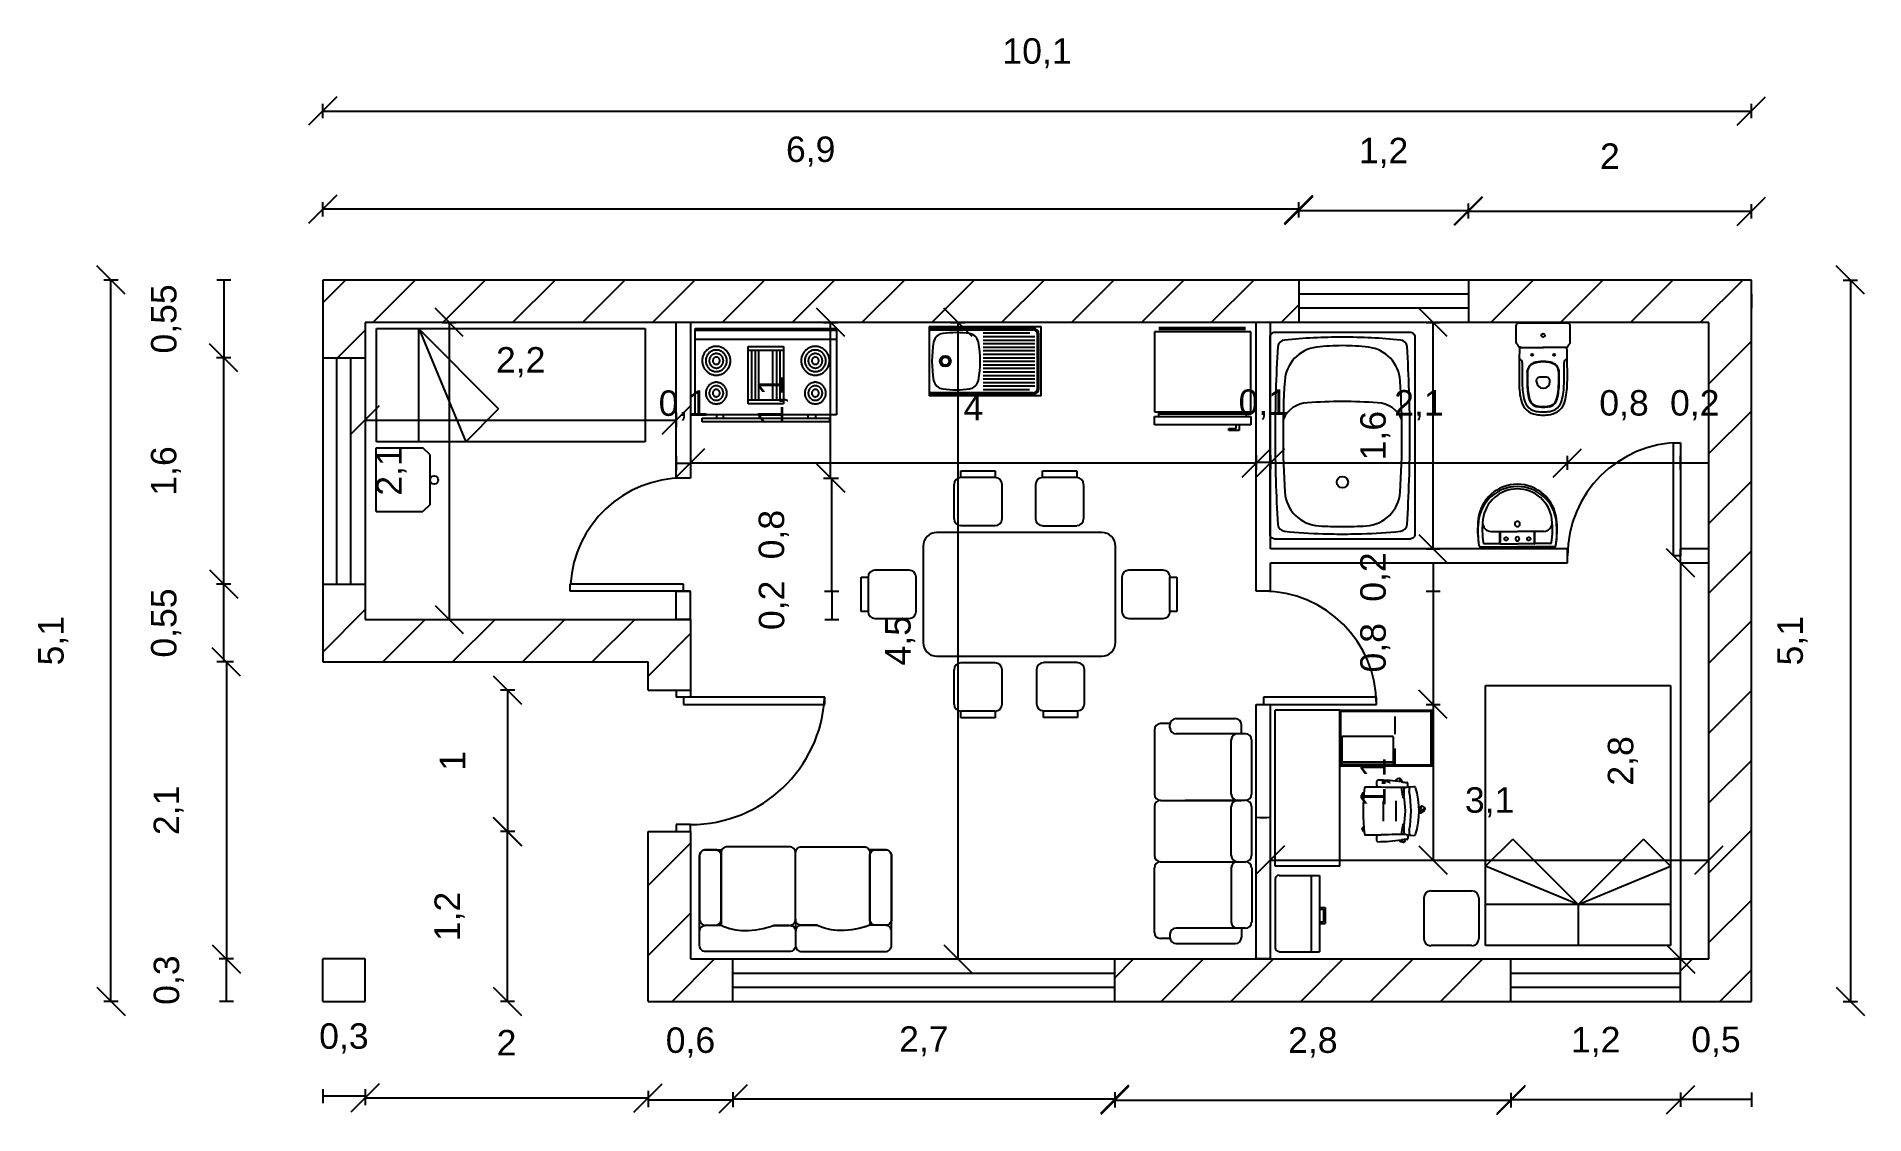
# Model space of a CAD drawing. Header units: metres. Extents: x 0 to 12.9, y 1.2 to 8.8.
import ezdxf

# ---------------------------------------------------------------- set-up
doc = ezdxf.new("R2010")
doc.units = ezdxf.units.M
for name, pattern in [('CONTINUA', [0]), ('HIDDEN2', [0.1875, 0.125, -0.0625]), ('RAYITAS', [0.375, 0.25, -0.125])]:
    doc.linetypes.add(name, pattern=pattern)
for name, color, linetype in [('SAGTA Muebles', 7, 'Continuous'), ('SANITARIO', 7, 'CONTINUA'), ('Sanitarios', 171, 'CONTINUA')]:
    doc.layers.add(name, color=color, linetype=linetype)
doc.styles.get("Standard").update_dxf_attribs({"font": 'arial.ttf'})
doc.dimstyles.new('cota 100', dxfattribs={"dimtxt": 0.18, "dimasz": 0.2, "dimexe": 0.05, "dimexo": 0, "dimgap": 0.3, "dimtad": 1, "dimtxsty": 'Standard', "dimblk": 'OBLIQUE', "dimcen": 2.5, "dimadec": 0, "dimazin": 0, "dimtfac": 1, "dimtix": 1, "dimtmove": 2, "dimatfit": 3, "dimldrblk": 'OBLIQUE', "dimfxl": 0.05, "dimfxlon": 1, "dimarcsym": 0})

msp = doc.modelspace()

# ---------------------------------------------------------------- blocks, each defined once
blk = doc.blocks.new('_Oblique')
at = {"color": 0, "linetype": 'ByBlock', "lineweight": -2}
blk.add_line((-0.5, -0.5), (0.5, 0.5), dxfattribs=at)
blk = doc.blocks.new('*D14')
at = {"color": 0, "lineweight": -2, "transparency": 16777216}
for p, q in [((10.1, 7.536), (10.1, 7.636)), ((12.1, 7.536), (12.1, 7.636)), ((10.1, 7.586), (12.1, 7.586))]:
    blk.add_line(p, q, dxfattribs=at)
at = {"layer": 'Defpoints', "color": 0, "transparency": 16777216}
for p in [(12.1, 7.586), (10.1, 7.1), (12.1, 7.1)]:
    blk.add_point(p, dxfattribs=at)
at = {"color": 0, "lineweight": -2, "transparency": 16777216, "xscale": 0.2, "yscale": 0.2, "zscale": 0.2, "rotation": 180}
blk.add_blockref('_Oblique', (10.1, 7.586), dxfattribs=at)
at = {"color": 0, "lineweight": -2, "transparency": 16777216, "xscale": 0.2, "yscale": 0.2, "zscale": 0.2}
blk.add_blockref('_Oblique', (12.1, 7.586), dxfattribs=at)
at = {"color": 0, "transparency": 16777216, "insert": (11.1, 7.976), "char_height": 0.18, "attachment_point": 5}
blk.add_mtext('2', dxfattribs=at)
blk = doc.blocks.new('*D16')
at = {"color": 0, "lineweight": -2, "transparency": 16777216}
for p, q in [((8.9, 7.541), (8.9, 7.641)), ((10.1, 7.541), (10.1, 7.641)), ((8.9, 7.591), (10.1, 7.591))]:
    blk.add_line(p, q, dxfattribs=at)
at = {"layer": 'Defpoints', "color": 0, "transparency": 16777216}
for p in [(10.1, 7.591), (8.9, 7.1), (10.1, 7.1)]:
    blk.add_point(p, dxfattribs=at)
at = {"color": 0, "lineweight": -2, "transparency": 16777216, "xscale": 0.2, "yscale": 0.2, "zscale": 0.2, "rotation": 180}
blk.add_blockref('_Oblique', (8.9, 7.591), dxfattribs=at)
at = {"color": 0, "lineweight": -2, "transparency": 16777216, "xscale": 0.2, "yscale": 0.2, "zscale": 0.2}
blk.add_blockref('_Oblique', (10.1, 7.591), dxfattribs=at)
at = {"color": 0, "transparency": 16777216, "insert": (9.5, 7.999), "char_height": 0.18, "attachment_point": 5}
blk.add_mtext('1,2', dxfattribs=at)
blk = doc.blocks.new('*D17')
at = {"color": 0, "lineweight": -2, "transparency": 16777216}
for p, q in [((2, 7.55), (2, 7.65)), ((8.9, 7.55), (8.9, 7.65)), ((8.9, 7.6), (2, 7.6))]:
    blk.add_line(p, q, dxfattribs=at)
at = {"layer": 'Defpoints', "color": 0, "transparency": 16777216}
for p in [(2, 7.6), (2, 7.1), (8.9, 7.1)]:
    blk.add_point(p, dxfattribs=at)
at = {"color": 0, "lineweight": -2, "transparency": 16777216, "xscale": 0.2, "yscale": 0.2, "zscale": 0.2, "rotation": 180}
blk.add_blockref('_Oblique', (2, 7.6), dxfattribs=at)
at = {"color": 0, "lineweight": -2, "transparency": 16777216, "xscale": 0.2, "yscale": 0.2, "zscale": 0.2}
blk.add_blockref('_Oblique', (8.9, 7.6), dxfattribs=at)
at = {"color": 0, "transparency": 16777216, "insert": (5.45, 8.008), "char_height": 0.18, "attachment_point": 5}
blk.add_mtext('6,9', dxfattribs=at)
blk = doc.blocks.new('*D24')
at = {"color": 0, "lineweight": -2, "transparency": 16777216}
for p, q in [((12.75, 7.1), (12.85, 7.1)), ((12.8, 7.1), (12.8, 2)), ((12.75, 2), (12.85, 2))]:
    blk.add_line(p, q, dxfattribs=at)
at = {"layer": 'Defpoints', "color": 0, "transparency": 16777216}
for p in [(12.1, 7.1), (12.1, 2), (12.8, 2)]:
    blk.add_point(p, dxfattribs=at)
at = {"color": 0, "lineweight": -2, "transparency": 16777216, "xscale": 0.2, "yscale": 0.2, "zscale": 0.2}
for p, rotation in [((12.8, 7.1), 90), ((12.8, 2), 270)]:
    blk.add_blockref('_Oblique', p, dxfattribs=dict(at, rotation=rotation))
at = {"color": 0, "transparency": 16777216, "insert": (12.391, 4.55), "char_height": 0.18, "attachment_point": 5, "rotation": 90}
blk.add_mtext('5,1', dxfattribs=at)
blk = doc.blocks.new('*D28')
at = {"color": 0, "lineweight": -2, "transparency": 16777216}
for p, q in [((11.6, 1.355), (11.6, 1.255)), ((12.1, 1.305), (11.6, 1.305)), ((12.1, 1.355), (12.1, 1.255))]:
    blk.add_line(p, q, dxfattribs=at)
at = {"layer": 'Defpoints', "color": 0, "transparency": 16777216}
for p in [(11.6, 2), (12.1, 2), (11.6, 1.305)]:
    blk.add_point(p, dxfattribs=at)
at = {"color": 0, "transparency": 16777216, "insert": (11.85, 1.714), "char_height": 0.18, "attachment_point": 5}
blk.add_mtext('0,5', dxfattribs=at)
blk = doc.blocks.new('*D29')
at = {"color": 0, "lineweight": -2, "transparency": 16777216}
for p, q in [((10.4, 1.354), (10.4, 1.254)), ((11.6, 1.304), (10.4, 1.304)), ((11.6, 1.354), (11.6, 1.254))]:
    blk.add_line(p, q, dxfattribs=at)
at = {"layer": 'Defpoints', "color": 0, "transparency": 16777216}
for p in [(10.4, 2), (11.6, 2), (10.4, 1.304)]:
    blk.add_point(p, dxfattribs=at)
at = {"color": 0, "lineweight": -2, "transparency": 16777216, "xscale": 0.2, "yscale": 0.2, "zscale": 0.2, "rotation": 180}
blk.add_blockref('_Oblique', (10.4, 1.304), dxfattribs=at)
at = {"color": 0, "lineweight": -2, "transparency": 16777216, "xscale": 0.2, "yscale": 0.2, "zscale": 0.2}
blk.add_blockref('_Oblique', (11.6, 1.304), dxfattribs=at)
at = {"color": 0, "transparency": 16777216, "insert": (11, 1.713), "char_height": 0.18, "attachment_point": 5}
blk.add_mtext('1,2', dxfattribs=at)
blk = doc.blocks.new('*D30')
at = {"color": 0, "lineweight": -2, "transparency": 16777216}
for p, q in [((7.6, 1.35), (7.6, 1.25)), ((10.4, 1.3), (7.6, 1.3)), ((10.4, 1.35), (10.4, 1.25))]:
    blk.add_line(p, q, dxfattribs=at)
at = {"layer": 'Defpoints', "color": 0, "transparency": 16777216}
for p in [(7.6, 2), (10.4, 2), (7.6, 1.3)]:
    blk.add_point(p, dxfattribs=at)
at = {"color": 0, "lineweight": -2, "transparency": 16777216, "xscale": 0.2, "yscale": 0.2, "zscale": 0.2, "rotation": 180}
blk.add_blockref('_Oblique', (7.6, 1.3), dxfattribs=at)
at = {"color": 0, "lineweight": -2, "transparency": 16777216, "xscale": 0.2, "yscale": 0.2, "zscale": 0.2}
blk.add_blockref('_Oblique', (10.4, 1.3), dxfattribs=at)
at = {"color": 0, "transparency": 16777216, "insert": (9, 1.709), "char_height": 0.18, "attachment_point": 5}
blk.add_mtext('2,8', dxfattribs=at)
blk = doc.blocks.new('*D32')
at = {"color": 0, "lineweight": -2, "transparency": 16777216}
for p, q in [((4.9, 1.359), (4.9, 1.259)), ((7.6, 1.309), (4.9, 1.309)), ((7.6, 1.359), (7.6, 1.259))]:
    blk.add_line(p, q, dxfattribs=at)
at = {"layer": 'Defpoints', "color": 0, "transparency": 16777216}
for p in [(4.9, 2), (7.6, 2), (4.9, 1.309)]:
    blk.add_point(p, dxfattribs=at)
at = {"color": 0, "lineweight": -2, "transparency": 16777216, "xscale": 0.2, "yscale": 0.2, "zscale": 0.2, "rotation": 180}
blk.add_blockref('_Oblique', (4.9, 1.309), dxfattribs=at)
at = {"color": 0, "lineweight": -2, "transparency": 16777216, "xscale": 0.2, "yscale": 0.2, "zscale": 0.2}
blk.add_blockref('_Oblique', (7.6, 1.309), dxfattribs=at)
at = {"color": 0, "transparency": 16777216, "insert": (6.25, 1.717), "char_height": 0.18, "attachment_point": 5}
blk.add_mtext('2,7', dxfattribs=at)
blk = doc.blocks.new('*D33')
at = {"color": 0, "lineweight": -2, "transparency": 16777216}
for p, q in [((4.3, 1.351), (4.3, 1.251)), ((4.9, 1.301), (4.3, 1.301)), ((4.9, 1.351), (4.9, 1.251))]:
    blk.add_line(p, q, dxfattribs=at)
at = {"layer": 'Defpoints', "color": 0, "transparency": 16777216}
for p in [(4.3, 2), (4.9, 2), (4.3, 1.301)]:
    blk.add_point(p, dxfattribs=at)
at = {"color": 0, "transparency": 16777216, "insert": (4.6, 1.709), "char_height": 0.18, "attachment_point": 5}
blk.add_mtext('0,6', dxfattribs=at)
blk = doc.blocks.new('*D34')
at = {"color": 0, "lineweight": -2, "transparency": 16777216}
for p, q in [((2, 1.38), (2, 1.28)), ((2.3, 1.33), (2, 1.33)), ((2.3, 1.38), (2.3, 1.28))]:
    blk.add_line(p, q, dxfattribs=at)
at = {"layer": 'Defpoints', "color": 0, "transparency": 16777216}
for p in [(2, 2), (2.3, 2), (2, 1.33)]:
    blk.add_point(p, dxfattribs=at)
at = {"color": 0, "transparency": 16777216, "insert": (2.15, 1.738), "char_height": 0.18, "attachment_point": 5}
blk.add_mtext('0,3', dxfattribs=at)
blk = doc.blocks.new('*D35')
at = {"color": 0, "lineweight": -2, "transparency": 16777216}
for p, q in [((1.37, 2.3), (1.27, 2.3)), ((1.32, 2), (1.32, 2.3)), ((1.37, 2), (1.27, 2))]:
    blk.add_line(p, q, dxfattribs=at)
at = {"layer": 'Defpoints', "color": 0, "transparency": 16777216}
for p in [(1.32, 2.3), (2, 2.3), (2, 2)]:
    blk.add_point(p, dxfattribs=at)
at = {"color": 0, "transparency": 16777216, "insert": (0.912, 2.15), "char_height": 0.18, "attachment_point": 5, "rotation": 90}
blk.add_mtext('0,3', dxfattribs=at)
blk = doc.blocks.new('*D37')
at = {"color": 0, "lineweight": -2, "transparency": 16777216}
for p, q in [((2, 8.245), (2, 8.345)), ((2, 8.295), (12.1, 8.295)), ((12.1, 8.245), (12.1, 8.345))]:
    blk.add_line(p, q, dxfattribs=at)
at = {"layer": 'Defpoints', "color": 0, "transparency": 16777216}
for p in [(12.1, 8.295), (2, 7.1), (12.1, 7.1)]:
    blk.add_point(p, dxfattribs=at)
at = {"color": 0, "lineweight": -2, "transparency": 16777216, "xscale": 0.2, "yscale": 0.2, "zscale": 0.2, "rotation": 180}
blk.add_blockref('_Oblique', (2, 8.295), dxfattribs=at)
at = {"color": 0, "lineweight": -2, "transparency": 16777216, "xscale": 0.2, "yscale": 0.2, "zscale": 0.2}
blk.add_blockref('_Oblique', (12.1, 8.295), dxfattribs=at)
at = {"color": 0, "transparency": 16777216, "insert": (7.05, 8.703), "char_height": 0.18, "attachment_point": 5}
blk.add_mtext('10,1', dxfattribs=at)
blk = doc.blocks.new('*D38')
at = {"color": 0, "lineweight": -2, "transparency": 16777216}
for p, q in [((1.351, 7.1), (1.251, 7.1)), ((1.301, 7.1), (1.301, 6.55)), ((1.351, 6.55), (1.251, 6.55))]:
    blk.add_line(p, q, dxfattribs=at)
at = {"layer": 'Defpoints', "color": 0, "transparency": 16777216}
for p in [(2, 7.1), (1.301, 6.55), (2, 6.55)]:
    blk.add_point(p, dxfattribs=at)
at = {"color": 0, "transparency": 16777216, "insert": (0.893, 6.825), "char_height": 0.18, "attachment_point": 5, "rotation": 90}
blk.add_mtext('0,55', dxfattribs=at)
blk = doc.blocks.new('*D39')
at = {"color": 0, "lineweight": -2, "transparency": 16777216}
for p, q in [((1.35, 6.55), (1.25, 6.55)), ((1.3, 4.95), (1.3, 6.55)), ((1.35, 4.95), (1.25, 4.95))]:
    blk.add_line(p, q, dxfattribs=at)
at = {"layer": 'Defpoints', "color": 0, "transparency": 16777216}
for p in [(1.3, 6.55), (2, 6.55), (2, 4.95)]:
    blk.add_point(p, dxfattribs=at)
at = {"color": 0, "lineweight": -2, "transparency": 16777216, "xscale": 0.2, "yscale": 0.2, "zscale": 0.2}
for p, rotation in [((1.3, 6.55), 90), ((1.3, 4.95), 270)]:
    blk.add_blockref('_Oblique', p, dxfattribs=dict(at, rotation=rotation))
at = {"color": 0, "transparency": 16777216, "insert": (0.892, 5.75), "char_height": 0.18, "attachment_point": 5, "rotation": 90}
blk.add_mtext('1,6', dxfattribs=at)
blk = doc.blocks.new('*D40')
at = {"color": 0, "lineweight": -2, "transparency": 16777216}
for p, q in [((1.351, 4.95), (1.251, 4.95)), ((1.301, 4.4), (1.301, 4.95)), ((1.351, 4.4), (1.251, 4.4))]:
    blk.add_line(p, q, dxfattribs=at)
at = {"layer": 'Defpoints', "color": 0, "transparency": 16777216}
for p in [(1.301, 4.95), (2, 4.95), (2, 4.4)]:
    blk.add_point(p, dxfattribs=at)
at = {"color": 0, "transparency": 16777216, "insert": (0.893, 4.675), "char_height": 0.18, "attachment_point": 5, "rotation": 90}
blk.add_mtext('0,55', dxfattribs=at)
blk = doc.blocks.new('*D41')
at = {"color": 0, "lineweight": -2, "transparency": 16777216}
for p, q in [((1.369, 4.4), (1.269, 4.4)), ((1.319, 4.4), (1.319, 2.3)), ((1.369, 2.3), (1.269, 2.3))]:
    blk.add_line(p, q, dxfattribs=at)
at = {"layer": 'Defpoints', "color": 0, "transparency": 16777216}
for p in [(2, 4.4), (1.319, 2.3), (2, 2.3)]:
    blk.add_point(p, dxfattribs=at)
at = {"color": 0, "lineweight": -2, "transparency": 16777216, "xscale": 0.2, "yscale": 0.2, "zscale": 0.2}
for p, rotation in [((1.319, 4.4), 90), ((1.319, 2.3), 270)]:
    blk.add_blockref('_Oblique', p, dxfattribs=dict(at, rotation=rotation))
at = {"color": 0, "transparency": 16777216, "insert": (0.911, 3.35), "char_height": 0.18, "attachment_point": 5, "rotation": 90}
blk.add_mtext('2,1', dxfattribs=at)
blk = doc.blocks.new('*D42')
at = {"color": 0, "lineweight": -2, "transparency": 16777216}
for p, q in [((2.3, 1.367), (2.3, 1.267)), ((2.3, 1.317), (4.3, 1.317)), ((4.3, 1.367), (4.3, 1.267))]:
    blk.add_line(p, q, dxfattribs=at)
at = {"layer": 'Defpoints', "color": 0, "transparency": 16777216}
for p in [(2.3, 2), (4.3, 2), (4.3, 1.317)]:
    blk.add_point(p, dxfattribs=at)
at = {"color": 0, "lineweight": -2, "transparency": 16777216, "xscale": 0.2, "yscale": 0.2, "zscale": 0.2, "rotation": 180}
blk.add_blockref('_Oblique', (2.3, 1.317), dxfattribs=at)
at = {"color": 0, "lineweight": -2, "transparency": 16777216, "xscale": 0.2, "yscale": 0.2, "zscale": 0.2}
blk.add_blockref('_Oblique', (4.3, 1.317), dxfattribs=at)
at = {"color": 0, "transparency": 16777216, "insert": (3.3, 1.708), "char_height": 0.18, "attachment_point": 5}
blk.add_mtext('2', dxfattribs=at)
blk = doc.blocks.new('*D43')
at = {"color": 0, "lineweight": -2, "transparency": 16777216}
for p, q in [((3.356, 3.2), (3.256, 3.2)), ((3.306, 2), (3.306, 3.2)), ((3.356, 2), (3.256, 2))]:
    blk.add_line(p, q, dxfattribs=at)
at = {"layer": 'Defpoints', "color": 0, "transparency": 16777216}
for p in [(3.306, 3.2), (4.3, 3.2), (4.3, 2)]:
    blk.add_point(p, dxfattribs=at)
at = {"color": 0, "lineweight": -2, "transparency": 16777216, "xscale": 0.2, "yscale": 0.2, "zscale": 0.2}
for p, rotation in [((3.306, 3.2), 90), ((3.306, 2), 270)]:
    blk.add_blockref('_Oblique', p, dxfattribs=dict(at, rotation=rotation))
at = {"color": 0, "transparency": 16777216, "insert": (2.897, 2.6), "char_height": 0.18, "attachment_point": 5, "rotation": 90}
blk.add_mtext('1,2', dxfattribs=at)
blk = doc.blocks.new('*D44')
at = {"color": 0, "lineweight": -2, "transparency": 16777216}
for p, q in [((3.358, 4.2), (3.258, 4.2)), ((3.308, 3.2), (3.308, 4.2)), ((3.358, 3.2), (3.258, 3.2))]:
    blk.add_line(p, q, dxfattribs=at)
at = {"layer": 'Defpoints', "color": 0, "transparency": 16777216}
for p in [(3.308, 4.2), (4.3, 4.2), (4.3, 3.2)]:
    blk.add_point(p, dxfattribs=at)
at = {"color": 0, "lineweight": -2, "transparency": 16777216, "xscale": 0.2, "yscale": 0.2, "zscale": 0.2}
for p, rotation in [((3.308, 4.2), 90), ((3.308, 3.2), 270)]:
    blk.add_blockref('_Oblique', p, dxfattribs=dict(at, rotation=rotation))
at = {"color": 0, "transparency": 16777216, "insert": (2.918, 3.7), "char_height": 0.18, "attachment_point": 5, "rotation": 90}
blk.add_mtext('1', dxfattribs=at)
blk = doc.blocks.new('*D46')
at = {"color": 0, "lineweight": -2, "transparency": 16777216}
for p, q in [((2.844, 6.8), (2.944, 6.8)), ((2.894, 6.8), (2.894, 4.7)), ((2.844, 4.7), (2.944, 4.7))]:
    blk.add_line(p, q, dxfattribs=at)
at = {"layer": 'Defpoints', "color": 0, "transparency": 16777216}
for p in [(2.3, 6.8), (2.3, 4.7), (2.894, 4.7)]:
    blk.add_point(p, dxfattribs=at)
at = {"color": 0, "lineweight": -2, "transparency": 16777216, "xscale": 0.2, "yscale": 0.2, "zscale": 0.2}
for p, rotation in [((2.894, 6.8), 90), ((2.894, 4.7), 270)]:
    blk.add_blockref('_Oblique', p, dxfattribs=dict(at, rotation=rotation))
at = {"color": 0, "transparency": 16777216, "insert": (2.486, 5.75), "char_height": 0.18, "attachment_point": 5, "rotation": 90}
blk.add_mtext('2,1', dxfattribs=at)
blk = doc.blocks.new('*D47')
at = {"color": 0, "lineweight": -2, "transparency": 16777216}
for p, q in [((2.3, 6.16), (2.3, 6.06)), ((2.3, 6.11), (4.5, 6.11)), ((4.5, 6.16), (4.5, 6.06))]:
    blk.add_line(p, q, dxfattribs=at)
at = {"layer": 'Defpoints', "color": 0, "transparency": 16777216}
for p in [(2.3, 6.8), (4.5, 6.8), (4.5, 6.11)]:
    blk.add_point(p, dxfattribs=at)
at = {"color": 0, "lineweight": -2, "transparency": 16777216, "xscale": 0.2, "yscale": 0.2, "zscale": 0.2, "rotation": 180}
blk.add_blockref('_Oblique', (2.3, 6.11), dxfattribs=at)
at = {"color": 0, "lineweight": -2, "transparency": 16777216, "xscale": 0.2, "yscale": 0.2, "zscale": 0.2}
blk.add_blockref('_Oblique', (4.5, 6.11), dxfattribs=at)
at = {"color": 0, "transparency": 16777216, "insert": (3.4, 6.519), "char_height": 0.18, "attachment_point": 5}
blk.add_mtext('2,2', dxfattribs=at)
blk = doc.blocks.new('*D52')
at = {"color": 0, "lineweight": -2, "transparency": 16777216}
for p, q in [((5.547, 5.7), (5.647, 5.7)), ((5.597, 5.7), (5.597, 4.9)), ((5.547, 4.9), (5.647, 4.9))]:
    blk.add_line(p, q, dxfattribs=at)
at = {"layer": 'Defpoints', "color": 0, "transparency": 16777216}
for p in [(4.6, 5.7), (4.6, 4.9), (5.597, 4.9)]:
    blk.add_point(p, dxfattribs=at)
at = {"color": 0, "transparency": 16777216, "insert": (5.189, 5.3), "char_height": 0.18, "attachment_point": 5, "rotation": 90}
blk.add_mtext('0,8', dxfattribs=at)
blk = doc.blocks.new('*D53')
at = {"color": 0, "lineweight": -2, "transparency": 16777216}
for p, q in [((5.549, 4.9), (5.649, 4.9)), ((5.599, 4.9), (5.599, 4.7)), ((5.549, 4.7), (5.649, 4.7))]:
    blk.add_line(p, q, dxfattribs=at)
at = {"layer": 'Defpoints', "color": 0, "transparency": 16777216}
for p in [(4.6, 4.9), (4.6, 4.7), (5.599, 4.7)]:
    blk.add_point(p, dxfattribs=at)
at = {"color": 0, "transparency": 16777216, "insert": (5.19, 4.8), "char_height": 0.18, "attachment_point": 5, "rotation": 90}
blk.add_mtext('0,2', dxfattribs=at)
blk = doc.blocks.new('*D55')
at = {"color": 0, "lineweight": -2, "transparency": 16777216}
for p, q in [((5.541, 6.8), (5.641, 6.8)), ((5.591, 5.7), (5.591, 6.8)), ((5.541, 5.7), (5.641, 5.7))]:
    blk.add_line(p, q, dxfattribs=at)
at = {"layer": 'Defpoints', "color": 0, "transparency": 16777216}
for p in [(4.6, 6.8), (5.591, 6.8), (4.6, 5.7)]:
    blk.add_point(p, dxfattribs=at)
at = {"color": 0, "lineweight": -2, "transparency": 16777216, "xscale": 0.2, "yscale": 0.2, "zscale": 0.2}
for p, rotation in [((5.591, 6.8), 90), ((5.591, 5.7), 270)]:
    blk.add_blockref('_Oblique', p, dxfattribs=dict(at, rotation=rotation))
at = {"color": 0, "transparency": 16777216, "insert": (5.183, 6.25), "char_height": 0.18, "attachment_point": 5, "rotation": 90}
blk.add_mtext('1,1', dxfattribs=at)
blk = doc.blocks.new('*D56')
at = {"color": 0, "lineweight": -2, "transparency": 16777216}
for p, q in [((6.441, 6.8), (6.541, 6.8)), ((6.491, 6.8), (6.491, 2.3)), ((6.441, 2.3), (6.541, 2.3))]:
    blk.add_line(p, q, dxfattribs=at)
at = {"layer": 'Defpoints', "color": 0, "transparency": 16777216}
for p in [(4.6, 6.8), (4.6, 2.3), (6.491, 2.3)]:
    blk.add_point(p, dxfattribs=at)
at = {"color": 0, "lineweight": -2, "transparency": 16777216, "xscale": 0.2, "yscale": 0.2, "zscale": 0.2}
for p, rotation in [((6.491, 6.8), 90), ((6.491, 2.3), 270)]:
    blk.add_blockref('_Oblique', p, dxfattribs=dict(at, rotation=rotation))
at = {"color": 0, "transparency": 16777216, "insert": (6.083, 4.55), "char_height": 0.18, "attachment_point": 5, "rotation": 90}
blk.add_mtext('4,5', dxfattribs=at)
blk = doc.blocks.new('*D58')
at = {"color": 0, "lineweight": -2, "transparency": 16777216}
for p, q in [((4.6, 5.857), (4.6, 5.757)), ((8.6, 5.857), (8.6, 5.757)), ((4.6, 5.807), (8.6, 5.807))]:
    blk.add_line(p, q, dxfattribs=at)
at = {"layer": 'Defpoints', "color": 0, "transparency": 16777216}
for p in [(4.6, 6.8), (8.6, 6.8), (8.6, 5.807)]:
    blk.add_point(p, dxfattribs=at)
at = {"color": 0, "lineweight": -2, "transparency": 16777216, "xscale": 0.2, "yscale": 0.2, "zscale": 0.2, "rotation": 180}
blk.add_blockref('_Oblique', (4.6, 5.807), dxfattribs=at)
at = {"color": 0, "lineweight": -2, "transparency": 16777216, "xscale": 0.2, "yscale": 0.2, "zscale": 0.2}
blk.add_blockref('_Oblique', (8.6, 5.807), dxfattribs=at)
at = {"color": 0, "transparency": 16777216, "insert": (6.6, 6.197), "char_height": 0.18, "attachment_point": 5}
blk.add_mtext('4', dxfattribs=at)
blk = doc.blocks.new('*D60')
at = {"color": 0, "lineweight": -2, "transparency": 16777216}
for p, q in [((0.553, 7.1), (0.453, 7.1)), ((0.503, 2), (0.503, 7.1)), ((0.553, 2), (0.453, 2))]:
    blk.add_line(p, q, dxfattribs=at)
at = {"layer": 'Defpoints', "color": 0, "transparency": 16777216}
for p in [(0.503, 7.1), (2, 7.1), (2, 2)]:
    blk.add_point(p, dxfattribs=at)
at = {"color": 0, "lineweight": -2, "transparency": 16777216, "xscale": 0.2, "yscale": 0.2, "zscale": 0.2}
for p, rotation in [((0.503, 7.1), 90), ((0.503, 2), 270)]:
    blk.add_blockref('_Oblique', p, dxfattribs=dict(at, rotation=rotation))
at = {"color": 0, "transparency": 16777216, "insert": (0.095, 4.55), "char_height": 0.18, "attachment_point": 5, "rotation": 90}
blk.add_mtext('5,1', dxfattribs=at)
blk = doc.blocks.new('*D61')
at = {"color": 0, "lineweight": -2, "transparency": 16777216}
for p, q in [((8.6, 5.862), (8.6, 5.762)), ((8.7, 5.862), (8.7, 5.762)), ((8.6, 5.812), (8.7, 5.812))]:
    blk.add_line(p, q, dxfattribs=at)
at = {"layer": 'Defpoints', "color": 0, "transparency": 16777216}
for p in [(8.6, 6.8), (8.7, 6.8), (8.7, 5.812)]:
    blk.add_point(p, dxfattribs=at)
at = {"color": 0, "transparency": 16777216, "insert": (8.65, 6.22), "char_height": 0.18, "attachment_point": 5}
blk.add_mtext('0,1', dxfattribs=at)
blk = doc.blocks.new('*D62')
at = {"color": 0, "lineweight": -2, "transparency": 16777216}
for p, q in [((4.5, 5.855), (4.5, 5.755)), ((4.6, 5.855), (4.6, 5.755)), ((4.5, 5.805), (4.6, 5.805))]:
    blk.add_line(p, q, dxfattribs=at)
at = {"layer": 'Defpoints', "color": 0, "transparency": 16777216}
for p in [(4.5, 6.8), (4.6, 6.8), (4.6, 5.805)]:
    blk.add_point(p, dxfattribs=at)
at = {"color": 0, "transparency": 16777216, "insert": (4.55, 6.213), "char_height": 0.18, "attachment_point": 5}
blk.add_mtext('0,1', dxfattribs=at)
blk = doc.blocks.new('*D63')
at = {"color": 0, "lineweight": -2, "transparency": 16777216}
for p, q in [((8.7, 2.949), (8.7, 3.049)), ((8.7, 2.999), (11.8, 2.999)), ((11.8, 2.949), (11.8, 3.049))]:
    blk.add_line(p, q, dxfattribs=at)
at = {"layer": 'Defpoints', "color": 0, "transparency": 16777216}
for p in [(11.8, 2.999), (8.7, 2.3), (11.8, 2.3)]:
    blk.add_point(p, dxfattribs=at)
at = {"color": 0, "lineweight": -2, "transparency": 16777216, "xscale": 0.2, "yscale": 0.2, "zscale": 0.2, "rotation": 180}
blk.add_blockref('_Oblique', (8.7, 2.999), dxfattribs=at)
at = {"color": 0, "lineweight": -2, "transparency": 16777216, "xscale": 0.2, "yscale": 0.2, "zscale": 0.2}
blk.add_blockref('_Oblique', (11.8, 2.999), dxfattribs=at)
at = {"color": 0, "transparency": 16777216, "insert": (10.25, 3.407), "char_height": 0.18, "attachment_point": 5}
blk.add_mtext('3,1', dxfattribs=at)
blk = doc.blocks.new('*D67')
at = {"color": 0, "lineweight": -2, "transparency": 16777216}
for p, q in [((9.8, 4.9), (9.9, 4.9)), ((9.85, 4.9), (9.85, 4.1)), ((9.8, 4.1), (9.9, 4.1))]:
    blk.add_line(p, q, dxfattribs=at)
at = {"layer": 'Defpoints', "color": 0, "transparency": 16777216}
for p in [(8.7, 4.9), (8.7, 4.1), (9.85, 4.1)]:
    blk.add_point(p, dxfattribs=at)
at = {"color": 0, "transparency": 16777216, "insert": (9.442, 4.5), "char_height": 0.18, "attachment_point": 5, "rotation": 90}
blk.add_mtext('0,8', dxfattribs=at)
blk = doc.blocks.new('*D68')
at = {"color": 0, "lineweight": -2, "transparency": 16777216}
for p, q in [((9.8, 4.1), (9.9, 4.1)), ((9.85, 4.1), (9.85, 2.999)), ((9.8, 2.999), (9.9, 2.999))]:
    blk.add_line(p, q, dxfattribs=at)
at = {"layer": 'Defpoints', "color": 0, "transparency": 16777216}
for p in [(8.7, 4.1), (8.7, 2.999), (9.85, 2.999)]:
    blk.add_point(p, dxfattribs=at)
at = {"color": 0, "lineweight": -2, "transparency": 16777216, "xscale": 0.2, "yscale": 0.2, "zscale": 0.2}
for p, rotation in [((9.85, 4.1), 90), ((9.85, 2.999), 270)]:
    blk.add_blockref('_Oblique', p, dxfattribs=dict(at, rotation=rotation))
at = {"color": 0, "transparency": 16777216, "insert": (9.442, 3.549), "char_height": 0.18, "attachment_point": 5, "rotation": 90}
blk.add_mtext('1,1', dxfattribs=at)
blk = doc.blocks.new('*D69')
at = {"color": 0, "lineweight": -2, "transparency": 16777216}
for p, q in [((9.8, 5.1), (9.9, 5.1)), ((9.85, 5.1), (9.85, 4.9)), ((9.8, 4.9), (9.9, 4.9))]:
    blk.add_line(p, q, dxfattribs=at)
at = {"layer": 'Defpoints', "color": 0, "transparency": 16777216}
for p in [(8.7, 5.1), (8.7, 4.9), (9.85, 4.9)]:
    blk.add_point(p, dxfattribs=at)
at = {"color": 0, "transparency": 16777216, "insert": (9.442, 5), "char_height": 0.18, "attachment_point": 5, "rotation": 90}
blk.add_mtext('0,2', dxfattribs=at)
blk = doc.blocks.new('*D71')
at = {"color": 0, "lineweight": -2, "transparency": 16777216}
for p, q in [((9.8, 6.8), (9.9, 6.8)), ((9.85, 5.2), (9.85, 6.8)), ((9.8, 5.2), (9.9, 5.2))]:
    blk.add_line(p, q, dxfattribs=at)
at = {"layer": 'Defpoints', "color": 0, "transparency": 16777216}
for p in [(8.7, 6.8), (9.85, 6.8), (8.7, 5.2)]:
    blk.add_point(p, dxfattribs=at)
at = {"color": 0, "lineweight": -2, "transparency": 16777216, "xscale": 0.2, "yscale": 0.2, "zscale": 0.2}
for p, rotation in [((9.85, 6.8), 90), ((9.85, 5.2), 270)]:
    blk.add_blockref('_Oblique', p, dxfattribs=dict(at, rotation=rotation))
at = {"color": 0, "transparency": 16777216, "insert": (9.442, 6), "char_height": 0.18, "attachment_point": 5, "rotation": 90}
blk.add_mtext('1,6', dxfattribs=at)
blk = doc.blocks.new('*D72')
at = {"color": 0, "lineweight": -2, "transparency": 16777216}
for p, q in [((8.7, 5.757), (8.7, 5.857)), ((10.8, 5.757), (10.8, 5.857)), ((8.7, 5.807), (10.8, 5.807))]:
    blk.add_line(p, q, dxfattribs=at)
at = {"layer": 'Defpoints', "color": 0, "transparency": 16777216}
for p in [(10.8, 5.807), (8.7, 5.2), (10.8, 5.2)]:
    blk.add_point(p, dxfattribs=at)
at = {"color": 0, "lineweight": -2, "transparency": 16777216, "xscale": 0.2, "yscale": 0.2, "zscale": 0.2, "rotation": 180}
blk.add_blockref('_Oblique', (8.7, 5.807), dxfattribs=at)
at = {"color": 0, "lineweight": -2, "transparency": 16777216, "xscale": 0.2, "yscale": 0.2, "zscale": 0.2}
blk.add_blockref('_Oblique', (10.8, 5.807), dxfattribs=at)
at = {"color": 0, "transparency": 16777216, "insert": (9.75, 6.215), "char_height": 0.18, "attachment_point": 5}
blk.add_mtext('2,1', dxfattribs=at)
blk = doc.blocks.new('*D73')
at = {"color": 0, "lineweight": -2, "transparency": 16777216}
for p, q in [((10.8, 5.757), (10.8, 5.857)), ((11.6, 5.757), (11.6, 5.857)), ((10.8, 5.807), (11.6, 5.807))]:
    blk.add_line(p, q, dxfattribs=at)
at = {"layer": 'Defpoints', "color": 0, "transparency": 16777216}
for p in [(11.6, 5.807), (10.8, 5.2), (11.6, 5.2)]:
    blk.add_point(p, dxfattribs=at)
at = {"color": 0, "transparency": 16777216, "insert": (11.2, 6.215), "char_height": 0.18, "attachment_point": 5}
blk.add_mtext('0,8', dxfattribs=at)
blk = doc.blocks.new('*D74')
at = {"color": 0, "lineweight": -2, "transparency": 16777216}
for p, q in [((11.6, 5.757), (11.6, 5.857)), ((11.8, 5.757), (11.8, 5.857)), ((11.6, 5.807), (11.8, 5.807))]:
    blk.add_line(p, q, dxfattribs=at)
at = {"layer": 'Defpoints', "color": 0, "transparency": 16777216}
for p in [(11.8, 5.807), (11.6, 5.2), (11.8, 5.25)]:
    blk.add_point(p, dxfattribs=at)
at = {"color": 0, "transparency": 16777216, "insert": (11.7, 6.215), "char_height": 0.18, "attachment_point": 5}
blk.add_mtext('0,2', dxfattribs=at)
blk = doc.blocks.new('*D79')
at = {"color": 0, "lineweight": -2, "transparency": 16777216}
for p, q in [((11.6, 5.1), (11.65, 5.1)), ((11.6, 5.1), (11.6, 2.3)), ((11.6, 2.3), (11.55, 2.3))]:
    blk.add_line(p, q, dxfattribs=at)
at = {"layer": 'Defpoints', "color": 0, "transparency": 16777216}
for p in [(11.6, 5.1), (11.6, 2.3), (11.6, 2.3)]:
    blk.add_point(p, dxfattribs=at)
at = {"color": 0, "lineweight": -2, "transparency": 16777216, "xscale": 0.2, "yscale": 0.2, "zscale": 0.2}
for p, rotation in [((11.6, 5.1), 90), ((11.6, 2.3), 270)]:
    blk.add_blockref('_Oblique', p, dxfattribs=dict(at, rotation=rotation))
at = {"color": 0, "transparency": 16777216, "insert": (11.192, 3.7), "char_height": 0.18, "attachment_point": 5, "rotation": 90}
blk.add_mtext('2,8', dxfattribs=at)

# ---------------------------------------------------------------- dimensions: what is measured, and where the dimension line sits
for base, p1, p2, picture, middle in [((12.1, 8.295), (2, 7.1), (12.1, 7.1), '*D37', (7.05, 8.703)), ((2, 7.6), (8.9, 7.1), (2, 7.1), '*D17', (5.45, 8.008)), ((10.1, 7.591), (8.9, 7.1), (10.1, 7.1), '*D16', (9.5, 7.999)), ((12.1, 7.586), (10.1, 7.1), (12.1, 7.1), '*D14', (11.1, 7.976)), ((4.5, 6.11), (2.3, 6.8), (4.5, 6.8), '*D47', (3.4, 6.519)), ((4.6, 5.805), (4.5, 6.8), (4.6, 6.8), '*D62', (4.55, 6.213)), ((8.6, 5.807), (4.6, 6.8), (8.6, 6.8), '*D58', (6.6, 6.197)), ((8.7, 5.812), (8.6, 6.8), (8.7, 6.8), '*D61', (8.65, 6.22)), ((10.8, 5.807), (8.7, 5.2), (10.8, 5.2), '*D72', (9.75, 6.215)), ((11.6, 5.807), (10.8, 5.2), (11.6, 5.2), '*D73', (11.2, 6.215)), ((11.8, 5.807), (11.6, 5.2), (11.8, 5.25), '*D74', (11.7, 6.215)), ((11.8, 2.999), (8.7, 2.3), (11.8, 2.3), '*D63', (10.25, 3.407)), ((2, 1.33), (2.3, 2), (2, 2), '*D34', (2.15, 1.738)), ((4.3, 1.317), (2.3, 2), (4.3, 2), '*D42', (3.3, 1.708)), ((4.3, 1.301), (4.9, 2), (4.3, 2), '*D33', (4.6, 1.709)), ((4.9, 1.309), (7.6, 2), (4.9, 2), '*D32', (6.25, 1.717)), ((7.6, 1.3), (10.4, 2), (7.6, 2), '*D30', (9, 1.709)), ((10.4, 1.304), (11.6, 2), (10.4, 2), '*D29', (11, 1.713)), ((11.6, 1.305), (12.1, 2), (11.6, 2), '*D28', (11.85, 1.714))]:
    dim = msp.add_linear_dim(base=base, p1=p1, p2=p2, dimstyle='cota 100')
    dim.commit()
    dim.dimension.update_dxf_attribs({"geometry": picture, "text_midpoint": middle})
for base, p1, p2, picture, middle in [((0.503, 7.1), (2, 2), (2, 7.1), '*D60', (0.095, 4.55)), ((12.8, 2), (12.1, 7.1), (12.1, 2), '*D24', (12.391, 4.55)), ((1.301, 6.55), (2, 7.1), (2, 6.55), '*D38', (0.893, 6.825)), ((2.894, 4.7), (2.3, 6.8), (2.3, 4.7), '*D46', (2.486, 5.75)), ((5.591, 6.8), (4.6, 5.7), (4.6, 6.8), '*D55', (5.183, 6.25)), ((6.491, 2.3), (4.6, 6.8), (4.6, 2.3), '*D56', (6.083, 4.55)), ((9.85, 6.8), (8.7, 5.2), (8.7, 6.8), '*D71', (9.442, 6)), ((1.3, 6.55), (2, 4.95), (2, 6.55), '*D39', (0.892, 5.75)), ((5.597, 4.9), (4.6, 5.7), (4.6, 4.9), '*D52', (5.189, 5.3)), ((9.85, 4.9), (8.7, 5.1), (8.7, 4.9), '*D69', (9.442, 5)), ((11.6, 2.3), (11.6, 5.1), (11.6, 2.3), '*D79', (11.192, 3.7)), ((1.301, 4.95), (2, 4.4), (2, 4.95), '*D40', (0.893, 4.675)), ((5.599, 4.7), (4.6, 4.9), (4.6, 4.7), '*D53', (5.19, 4.8)), ((9.85, 4.1), (8.7, 4.9), (8.7, 4.1), '*D67', (9.442, 4.5)), ((1.319, 2.3), (2, 4.4), (2, 2.3), '*D41', (0.911, 3.35)), ((3.308, 4.2), (4.3, 3.2), (4.3, 4.2), '*D44', (2.918, 3.7)), ((9.85, 2.999), (8.7, 4.1), (8.7, 2.999), '*D68', (9.442, 3.549)), ((3.306, 3.2), (4.3, 2), (4.3, 3.2), '*D43', (2.897, 2.6)), ((1.32, 2.3), (2, 2), (2, 2.3), '*D35', (0.912, 2.15))]:
    dim = msp.add_linear_dim(base=base, p1=p1, p2=p2, angle=90, dimstyle='cota 100')
    dim.commit()
    dim.dimension.update_dxf_attribs({"geometry": picture, "text_midpoint": middle})

# ---------------------------------------------------------------- hatches: boundary and pattern name
h = msp.add_hatch()
h.set_pattern_fill('ANSI31', color=256, scale=0.11)
h.paths.add_polyline_path([(8.9, 7.1), (2, 7.1), (2, 6.55), (2.3, 6.55), (2.3, 6.8), (8.9, 6.8)])
h.paths.add_polyline_path([(4.6, 4.7), (2.3, 4.7), (2.3, 4.95), (2, 4.95), (2, 4.4), (2.3, 4.4), (4.3, 4.4), (4.3, 4.2), (4.6, 4.2)])
h.paths.add_polyline_path([(4.6, 3.2), (4.3, 3.2), (4.3, 2), (4.9, 2), (4.9, 2.3), (4.6, 2.3)])
h.paths.add_polyline_path([(10.4, 2.3), (7.6, 2.3), (7.6, 2), (10.4, 2)])
h.paths.add_polyline_path([(12.1, 7.1), (10.1, 7.1), (10.1, 6.8), (11.8, 6.8), (11.8, 2.3), (11.6, 2.3), (11.6, 2), (12.1, 2)])

# ---------------------------------------------------------------- linework, layer by layer
for p, q in [((8.9, 7.1), (2, 7.1)), ((2, 7.1), (2, 6.55)), ((2, 7.1), (2, 6.55)), ((10.1, 7.1), (8.9, 7.1)), ((8.9, 7.1), (8.9, 6.8)), ((10.1, 7), (8.9, 7)), ((12.1, 7.1), (10.1, 7.1)), ((10.1, 7.1), (10.1, 6.8)), ((12.1, 2), (12.1, 7.1)), ((12.1, 7), (12.1, 6.9)), ((10.1, 6.9), (8.9, 6.9)), ((11.8, 6.8), (2.3, 6.8)), ((2.3, 6.8), (2.3, 4.7)), ((4.5, 5.7), (4.5, 6.8)), ((4.6, 6.8), (4.6, 5.7)), ((6.288, 6.771), (6.288, 6.281)), ((8.561, 6.734), (7.881, 6.734)), ((7.881, 6.734), (7.881, 6.168)), ((7.911, 6.764), (8.524, 6.764)), ((7.911, 6.752), (8.524, 6.752)), ((8.561, 6.168), (8.561, 6.734)), ((8.6, 5.1), (8.6, 6.8)), ((8.7, 5.2), (8.7, 6.8)), ((11.8, 2.3), (11.8, 6.8)), ((2, 6.55), (2, 4.95)), ((2, 6.55), (2.3, 6.55)), ((2, 6.55), (2, 4.95)), ((2.1, 4.95), (2.1, 6.55)), ((2.2, 4.95), (2.2, 6.55)), ((7.881, 6.168), (8.561, 6.168)), ((7.881, 6.134), (8.561, 6.134)), ((7.881, 6.077), (7.881, 6.134)), ((8.561, 6.077), (7.881, 6.077)), ((7.911, 6.134), (7.911, 6.168)), ((8.531, 6.151), (7.911, 6.151)), ((8.458, 6.051), (8.458, 6.077)), ((8.478, 6.077), (8.478, 6.036)), ((8.531, 6.134), (8.531, 6.168)), ((8.561, 6.134), (8.561, 6.077)), ((8.405, 6.036), (8.405, 6.051)), ((8.405, 6.051), (8.458, 6.051)), ((8.478, 6.036), (8.405, 6.036)), ((11.55, 5.15), (11.55, 5.95)), ((11.55, 5.95), (11.6, 5.95)), ((11.6, 5.95), (11.6, 5.15)), ((4.6, 5.7), (4.5, 5.7)), ((4.6, 5.7), (4.6, 5.7)), ((6.512, 5.704), (6.512, 5.752)), ((6.512, 5.752), (6.755, 5.752)), ((6.755, 5.704), (6.512, 5.704)), ((6.755, 5.752), (6.755, 5.704)), ((7.088, 5.703), (7.088, 5.752)), ((7.088, 5.752), (7.331, 5.752)), ((7.331, 5.703), (7.088, 5.703)), ((7.331, 5.752), (7.331, 5.703)), ((6.463, 5.655), (6.463, 5.412)), ((6.803, 5.412), (6.803, 5.655)), ((7.04, 5.655), (7.04, 5.412)), ((7.38, 5.412), (7.38, 5.655)), ((7.508, 5.315), (6.342, 5.315)), ((6.512, 5.364), (6.755, 5.364)), ((7.088, 5.363), (7.331, 5.363)), ((10.26, 5.322), (10.446, 5.322)), ((10.323, 5.245), (10.323, 5.314)), ((10.326, 5.245), (10.326, 5.314)), ((10.632, 5.322), (10.446, 5.322)), ((10.566, 5.245), (10.566, 5.314)), ((10.57, 5.245), (10.57, 5.314)), ((11.8, 5.1), (11.8, 5.4)), ((6.245, 5.218), (6.245, 4.538)), ((7.605, 4.538), (7.605, 5.218)), ((10.8, 5.2), (8.7, 5.2)), ((10.183, 5.214), (10.446, 5.214)), ((10.212, 5.237), (10.324, 5.237)), ((10.327, 5.234), (10.446, 5.234)), ((10.565, 5.234), (10.446, 5.234)), ((10.71, 5.214), (10.446, 5.214)), ((10.68, 5.237), (10.568, 5.237)), ((10.8, 5.1), (10.8, 5.2)), ((11.8, 5.2), (11.6, 5.2)), ((11.6, 5.1), (11.6, 5.2)), ((6.147, 5.048), (5.904, 5.048)), ((7.942, 5.048), (7.699, 5.048)), ((8.6, 4.9), (8.6, 5.1)), ((8.7, 4.9), (8.7, 5.1)), ((8.7, 5.1), (10.8, 5.1)), ((11.6, 5.15), (11.55, 5.15)), ((11.6, 5.1), (11.8, 5.1)), ((2, 4.95), (2, 4.4)), ((2, 4.95), (2.3, 4.95)), ((2, 4.95), (2.1, 4.95)), ((4.55, 4.95), (3.75, 4.95)), ((3.75, 4.9), (3.75, 4.95)), ((4.55, 4.9), (4.55, 4.95)), ((4.55, 4.9), (4.55, 4.95)), ((5.807, 4.756), (5.807, 4.999)), ((5.807, 4.999), (5.856, 4.999)), ((5.856, 4.999), (5.856, 4.756)), ((6.196, 4.756), (6.196, 4.999)), ((7.65, 4.999), (7.65, 4.756)), ((7.99, 4.756), (7.99, 4.999)), ((7.99, 4.999), (8.039, 4.999)), ((8.039, 4.999), (8.039, 4.756)), ((4.55, 4.9), (3.75, 4.9)), ((4.5, 4.7), (4.5, 4.9)), ((4.5, 4.9), (4.6, 4.9)), ((4.5, 4.9), (4.55, 4.9)), ((4.6, 4.9), (4.55, 4.9)), ((4.6, 4.7), (4.6, 4.9)), ((8.7, 4.9), (8.6, 4.9)), ((2.3, 4.7), (4.6, 4.7)), ((4.6, 4.7), (4.5, 4.7)), ((4.6, 4.7), (4.6, 4.2)), ((5.856, 4.756), (5.807, 4.756)), ((5.904, 4.708), (6.147, 4.708)), ((7.699, 4.708), (7.942, 4.708)), ((8.039, 4.756), (7.99, 4.756)), ((2, 4.4), (2.3, 4.4)), ((2.3, 4.4), (4.3, 4.4)), ((4.3, 4.2), (4.3, 4.4)), ((6.342, 4.441), (7.508, 4.441)), ((6.925, 4.441), (7.216, 4.441)), ((7.337, 4.395), (7.095, 4.395)), ((6.463, 4.344), (6.463, 4.101)), ((6.755, 4.393), (6.512, 4.393)), ((6.803, 4.101), (6.803, 4.344)), ((7.046, 4.346), (7.046, 4.103)), ((7.386, 4.103), (7.386, 4.346)), ((4.3, 4.2), (4.6, 4.2)), ((4.5, 4.2), (4.5, 4.15)), ((4.6, 4.15), (4.5, 4.15)), ((4.55, 4.15), (4.55, 4.1)), ((5.55, 4.15), (4.55, 4.15)), ((4.6, 4.2), (4.6, 4.15)), ((5.55, 4.1), (5.55, 4.15)), ((9.45, 4.15), (8.65, 4.15)), ((8.65, 4.15), (8.65, 4.1)), ((9.45, 4.1), (9.45, 4.15)), ((4.55, 4.1), (5.55, 4.1)), ((6.512, 4.053), (6.755, 4.053)), ((6.512, 4.004), (6.512, 4.053)), ((6.755, 4.053), (6.755, 4.004)), ((7.095, 4.055), (7.337, 4.055)), ((7.095, 4.006), (7.095, 4.055)), ((7.337, 4.006), (7.095, 4.006)), ((7.337, 4.055), (7.337, 4.006)), ((8.6, 2.3), (8.6, 4.1)), ((8.6, 4.1), (8.7, 4.1)), ((8.65, 4.1), (9.45, 4.1)), ((8.7, 2.3), (8.7, 4.1)), ((6.755, 4.004), (6.512, 4.004)), ((7.881, 3.92), (7.881, 3.465)), ((7.989, 3.964), (7.924, 3.964)), ((7.989, 3.935), (7.989, 3.956)), ((8.033, 4), (8.452, 4)), ((8.495, 3.891), (8.033, 3.891)), ((8.524, 3.891), (8.467, 3.891)), ((8.495, 3.891), (8.495, 3.956)), ((8.423, 3.465), (8.423, 3.848)), ((8.568, 3.465), (8.568, 3.848)), ((7.881, 3.378), (7.881, 3.031)), ((7.924, 3.421), (8.495, 3.421)), ((8.524, 3.421), (8.098, 3.421)), ((8.423, 3.031), (8.423, 3.378)), ((8.495, 3.421), (8.467, 3.421)), ((8.568, 3.465), (8.568, 3.465)), ((8.568, 3.031), (8.568, 3.378)), ((4.5, 3.25), (4.5, 3.2)), ((4.6, 3.25), (4.5, 3.25)), ((4.6, 3.2), (4.6, 3.25)), ((4.3, 2), (4.3, 3.2)), ((4.3, 3.2), (4.6, 3.2)), ((4.6, 3.2), (4.6, 2.3)), ((7.924, 2.987), (8.524, 2.987)), ((7.881, 2.488), (7.881, 2.944)), ((8.423, 2.944), (8.423, 2.561)), ((8.568, 2.944), (8.568, 2.561)), ((8.568, 2.944), (8.568, 2.944)), ((8.733, 2.863), (8.733, 2.38)), ((8.762, 2.891), (9.046, 2.891)), ((8.989, 2.891), (8.989, 2.351)), ((9.046, 2.891), (9.046, 2.351)), ((9.046, 2.664), (9.086, 2.664)), ((9.046, 2.664), (9.046, 2.636)), ((9.046, 2.653), (9.075, 2.653)), ((9.075, 2.664), (9.086, 2.664)), ((9.075, 2.653), (9.075, 2.562)), ((9.086, 2.664), (9.086, 2.55)), ((7.989, 2.474), (7.989, 2.452)), ((8.495, 2.517), (8.033, 2.517)), ((8.524, 2.517), (8.467, 2.517)), ((8.495, 2.517), (8.495, 2.452)), ((9.046, 2.562), (9.075, 2.562)), ((9.046, 2.55), (9.086, 2.55)), ((7.989, 2.445), (7.924, 2.445)), ((8.033, 2.409), (8.452, 2.409)), ((8.762, 2.351), (9.046, 2.351)), ((2, 2), (2, 2.3)), ((2.3, 2.3), (2, 2.3)), ((2.3, 2), (2.3, 2.3)), ((4.3, 2), (4.3, 2.3)), ((4.6, 2.3), (11.8, 2.3)), ((4.9, 2), (4.9, 2.3)), ((4.9, 2.2), (7.6, 2.2)), ((7.6, 2), (7.6, 2.3)), ((8.7, 2.3), (8.6, 2.3)), ((10.4, 2), (10.4, 2.3)), ((10.4, 2.2), (11.6, 2.2)), ((11.6, 2), (11.6, 2.3)), ((4.9, 2.1), (7.6, 2.1)), ((10.4, 2.1), (11.6, 2.1)), ((2, 2), (2.3, 2)), ((4.3, 2), (4.9, 2)), ((4.9, 2), (7.6, 2)), ((7.6, 2), (10.4, 2)), ((10.4, 2), (11.6, 2)), ((11.6, 2), (12.1, 2))]:
    msp.add_line(p, q)
at = {"color": 7, "linetype": 'Continuous'}
for p, q in [((4.633, 6.148), (4.633, 6.758)), ((4.633, 6.758), (5.633, 6.758)), ((4.633, 6.745), (5.633, 6.745)), ((5.633, 6.758), (5.633, 6.148)), ((4.633, 6.682), (5.633, 6.682)), ((4.706, 6.594), (4.702, 6.589)), ((4.71, 6.599), (4.706, 6.594)), ((4.714, 6.603), (4.71, 6.599)), ((4.719, 6.607), (4.714, 6.603)), ((4.724, 6.611), (4.719, 6.607)), ((4.729, 6.615), (4.724, 6.611)), ((4.734, 6.618), (4.729, 6.615)), ((4.74, 6.621), (4.734, 6.618)), ((4.739, 6.591), (4.735, 6.588)), ((4.742, 6.593), (4.739, 6.591)), ((4.746, 6.624), (4.74, 6.621)), ((4.747, 6.596), (4.742, 6.593)), ((4.752, 6.626), (4.746, 6.624)), ((4.751, 6.598), (4.747, 6.596)), ((4.755, 6.6), (4.751, 6.598)), ((4.758, 6.628), (4.752, 6.626)), ((4.759, 6.602), (4.755, 6.6)), ((4.764, 6.629), (4.758, 6.628)), ((4.764, 6.603), (4.759, 6.602)), ((4.77, 6.63), (4.764, 6.629)), ((4.769, 6.604), (4.764, 6.603)), ((4.773, 6.605), (4.769, 6.604)), ((4.776, 6.631), (4.77, 6.63)), ((4.778, 6.605), (4.773, 6.605)), ((4.783, 6.631), (4.776, 6.631)), ((4.783, 6.605), (4.778, 6.605)), ((4.789, 6.631), (4.783, 6.631)), ((4.787, 6.605), (4.783, 6.605)), ((4.792, 6.605), (4.787, 6.605)), ((4.795, 6.63), (4.789, 6.631)), ((4.797, 6.604), (4.792, 6.605)), ((4.801, 6.629), (4.795, 6.63)), ((4.801, 6.603), (4.797, 6.604)), ((4.808, 6.628), (4.801, 6.629)), ((4.806, 6.602), (4.801, 6.603)), ((4.81, 6.6), (4.806, 6.602)), ((4.814, 6.626), (4.808, 6.628)), ((4.815, 6.598), (4.81, 6.6)), ((4.819, 6.624), (4.814, 6.626)), ((4.819, 6.596), (4.815, 6.598)), ((4.825, 6.621), (4.819, 6.624)), ((4.823, 6.593), (4.819, 6.596)), ((4.827, 6.591), (4.823, 6.593)), ((4.831, 6.618), (4.825, 6.621)), ((4.83, 6.588), (4.827, 6.591)), ((4.836, 6.615), (4.831, 6.618)), ((4.841, 6.611), (4.836, 6.615)), ((4.846, 6.607), (4.841, 6.611)), ((4.851, 6.603), (4.846, 6.607)), ((4.856, 6.599), (4.851, 6.603)), ((4.86, 6.594), (4.856, 6.599)), ((4.864, 6.589), (4.86, 6.594)), ((5.008, 6.225), (5.008, 6.631)), ((5.008, 6.631), (5.258, 6.631)), ((5.008, 6.605), (5.258, 6.605)), ((5.033, 6.25), (5.033, 6.605)), ((5.058, 6.605), (5.058, 6.25)), ((5.083, 6.25), (5.083, 6.605)), ((5.183, 6.25), (5.183, 6.605)), ((5.208, 6.605), (5.208, 6.25)), ((5.233, 6.25), (5.233, 6.605)), ((5.258, 6.631), (5.258, 6.225)), ((5.406, 6.594), (5.402, 6.589)), ((5.41, 6.599), (5.406, 6.594)), ((5.414, 6.603), (5.41, 6.599)), ((5.419, 6.607), (5.414, 6.603)), ((5.424, 6.611), (5.419, 6.607)), ((5.429, 6.615), (5.424, 6.611)), ((5.434, 6.618), (5.429, 6.615)), ((5.44, 6.621), (5.434, 6.618)), ((5.439, 6.591), (5.435, 6.588)), ((5.442, 6.593), (5.439, 6.591)), ((5.446, 6.624), (5.44, 6.621)), ((5.447, 6.596), (5.442, 6.593)), ((5.452, 6.626), (5.446, 6.624)), ((5.451, 6.598), (5.447, 6.596)), ((5.455, 6.6), (5.451, 6.598)), ((5.458, 6.628), (5.452, 6.626)), ((5.459, 6.602), (5.455, 6.6)), ((5.464, 6.629), (5.458, 6.628)), ((5.464, 6.603), (5.459, 6.602)), ((5.47, 6.63), (5.464, 6.629)), ((5.469, 6.604), (5.464, 6.603)), ((5.473, 6.605), (5.469, 6.604)), ((5.476, 6.631), (5.47, 6.63)), ((5.478, 6.605), (5.473, 6.605)), ((5.483, 6.631), (5.476, 6.631)), ((5.483, 6.605), (5.478, 6.605)), ((5.489, 6.631), (5.483, 6.631)), ((5.487, 6.605), (5.483, 6.605)), ((5.492, 6.605), (5.487, 6.605)), ((5.495, 6.63), (5.489, 6.631)), ((5.497, 6.604), (5.492, 6.605)), ((5.501, 6.629), (5.495, 6.63)), ((5.501, 6.603), (5.497, 6.604)), ((5.508, 6.628), (5.501, 6.629)), ((5.506, 6.602), (5.501, 6.603)), ((5.51, 6.6), (5.506, 6.602)), ((5.514, 6.626), (5.508, 6.628)), ((5.515, 6.598), (5.51, 6.6)), ((5.519, 6.624), (5.514, 6.626)), ((5.519, 6.596), (5.515, 6.598)), ((5.525, 6.621), (5.519, 6.624)), ((5.523, 6.593), (5.519, 6.596)), ((5.527, 6.591), (5.523, 6.593)), ((5.531, 6.618), (5.525, 6.621)), ((5.53, 6.588), (5.527, 6.591)), ((5.536, 6.615), (5.531, 6.618)), ((5.541, 6.611), (5.536, 6.615)), ((5.546, 6.607), (5.541, 6.611)), ((5.551, 6.603), (5.546, 6.607)), ((5.556, 6.599), (5.551, 6.603)), ((5.56, 6.594), (5.556, 6.599)), ((5.564, 6.589), (5.56, 6.594)), ((4.684, 6.548), (4.683, 6.542)), ((4.683, 6.542), (4.683, 6.536)), ((4.683, 6.536), (4.683, 6.529)), ((4.683, 6.529), (4.683, 6.523)), ((4.683, 6.523), (4.683, 6.516)), ((4.683, 6.516), (4.684, 6.51)), ((4.686, 6.554), (4.684, 6.548)), ((4.684, 6.51), (4.686, 6.504)), ((4.688, 6.561), (4.686, 6.554)), ((4.686, 6.504), (4.688, 6.498)), ((4.69, 6.567), (4.688, 6.561)), ((4.688, 6.498), (4.69, 6.492)), ((4.692, 6.572), (4.69, 6.567)), ((4.69, 6.492), (4.692, 6.486)), ((4.695, 6.578), (4.692, 6.572)), ((4.692, 6.486), (4.695, 6.48)), ((4.698, 6.584), (4.695, 6.578)), ((4.695, 6.48), (4.698, 6.475)), ((4.702, 6.589), (4.698, 6.584)), ((4.698, 6.475), (4.702, 6.469)), ((4.702, 6.469), (4.706, 6.464)), ((4.706, 6.464), (4.71, 6.46)), ((4.709, 6.543), (4.708, 6.539)), ((4.708, 6.539), (4.708, 6.534)), ((4.708, 6.534), (4.708, 6.529)), ((4.708, 6.529), (4.708, 6.524)), ((4.708, 6.524), (4.708, 6.52)), ((4.708, 6.52), (4.709, 6.515)), ((4.71, 6.548), (4.709, 6.543)), ((4.709, 6.515), (4.71, 6.51)), ((4.711, 6.553), (4.71, 6.548)), ((4.71, 6.51), (4.711, 6.506)), ((4.713, 6.557), (4.711, 6.553)), ((4.711, 6.506), (4.713, 6.501)), ((4.715, 6.562), (4.713, 6.557)), ((4.713, 6.501), (4.715, 6.497)), ((4.717, 6.566), (4.715, 6.562)), ((4.715, 6.497), (4.717, 6.492)), ((4.719, 6.57), (4.717, 6.566)), ((4.717, 6.492), (4.719, 6.488)), ((4.722, 6.574), (4.719, 6.57)), ((4.719, 6.488), (4.722, 6.484)), ((4.725, 6.578), (4.722, 6.574)), ((4.722, 6.484), (4.725, 6.481)), ((4.728, 6.581), (4.725, 6.578)), ((4.725, 6.481), (4.728, 6.477)), ((4.731, 6.585), (4.728, 6.581)), ((4.728, 6.477), (4.731, 6.474)), ((4.735, 6.588), (4.731, 6.585)), ((4.731, 6.474), (4.735, 6.47)), ((4.734, 6.539), (4.733, 6.536)), ((4.733, 6.536), (4.733, 6.532)), ((4.733, 6.532), (4.733, 6.529)), ((4.733, 6.529), (4.733, 6.526)), ((4.733, 6.526), (4.733, 6.523)), ((4.733, 6.523), (4.734, 6.52)), ((4.735, 6.545), (4.734, 6.542)), ((4.734, 6.542), (4.734, 6.539)), ((4.734, 6.52), (4.734, 6.517)), ((4.734, 6.517), (4.735, 6.513)), ((4.736, 6.548), (4.735, 6.545)), ((4.735, 6.513), (4.736, 6.51)), ((4.735, 6.47), (4.739, 6.468)), ((4.737, 6.551), (4.736, 6.548)), ((4.736, 6.51), (4.737, 6.508)), ((4.739, 6.554), (4.737, 6.551)), ((4.737, 6.508), (4.739, 6.505)), ((4.74, 6.556), (4.739, 6.554)), ((4.739, 6.505), (4.74, 6.502)), ((4.739, 6.468), (4.742, 6.465)), ((4.742, 6.559), (4.74, 6.556)), ((4.74, 6.502), (4.742, 6.499)), ((4.744, 6.562), (4.742, 6.559)), ((4.742, 6.499), (4.744, 6.497)), ((4.742, 6.465), (4.747, 6.462)), ((4.746, 6.564), (4.744, 6.562)), ((4.744, 6.497), (4.746, 6.494)), ((4.748, 6.566), (4.746, 6.564)), ((4.746, 6.494), (4.748, 6.492)), ((4.747, 6.462), (4.751, 6.46)), ((4.751, 6.568), (4.748, 6.566)), ((4.748, 6.492), (4.751, 6.49)), ((4.753, 6.57), (4.751, 6.568)), ((4.751, 6.49), (4.753, 6.488)), ((4.756, 6.572), (4.753, 6.57)), ((4.753, 6.488), (4.756, 6.486)), ((4.759, 6.574), (4.756, 6.572)), ((4.756, 6.486), (4.759, 6.485)), ((4.759, 6.537), (4.758, 6.535)), ((4.758, 6.535), (4.758, 6.534)), ((4.758, 6.534), (4.758, 6.532)), ((4.758, 6.532), (4.758, 6.531)), ((4.758, 6.531), (4.758, 6.529)), ((4.758, 6.529), (4.758, 6.528)), ((4.758, 6.528), (4.758, 6.526)), ((4.758, 6.526), (4.758, 6.524)), ((4.758, 6.524), (4.758, 6.523)), ((4.758, 6.523), (4.759, 6.521)), ((4.761, 6.575), (4.759, 6.574)), ((4.76, 6.54), (4.759, 6.539)), ((4.759, 6.539), (4.759, 6.537)), ((4.759, 6.521), (4.759, 6.52)), ((4.759, 6.52), (4.76, 6.518)), ((4.759, 6.485), (4.761, 6.483)), ((4.761, 6.541), (4.76, 6.54)), ((4.76, 6.518), (4.761, 6.517)), ((4.764, 6.576), (4.761, 6.575)), ((4.762, 6.543), (4.761, 6.541)), ((4.761, 6.517), (4.762, 6.516)), ((4.761, 6.483), (4.764, 6.482)), ((4.763, 6.545), (4.762, 6.544)), ((4.762, 6.544), (4.762, 6.543)), ((4.762, 6.516), (4.762, 6.514)), ((4.762, 6.514), (4.763, 6.513)), ((4.764, 6.547), (4.763, 6.545)), ((4.763, 6.513), (4.764, 6.512)), ((4.767, 6.577), (4.764, 6.576)), ((4.766, 6.548), (4.764, 6.547)), ((4.764, 6.512), (4.766, 6.511)), ((4.764, 6.482), (4.767, 6.481)), ((4.767, 6.549), (4.766, 6.548)), ((4.766, 6.511), (4.767, 6.51)), ((4.77, 6.578), (4.767, 6.577)), ((4.768, 6.55), (4.767, 6.549)), ((4.767, 6.51), (4.768, 6.509)), ((4.767, 6.481), (4.77, 6.48)), ((4.769, 6.551), (4.768, 6.55)), ((4.768, 6.509), (4.769, 6.508)), ((4.771, 6.551), (4.769, 6.551)), ((4.769, 6.508), (4.771, 6.507)), ((4.773, 6.579), (4.77, 6.578)), ((4.77, 6.48), (4.773, 6.479)), ((4.772, 6.552), (4.771, 6.551)), ((4.771, 6.507), (4.772, 6.506)), ((4.773, 6.553), (4.772, 6.552)), ((4.772, 6.506), (4.773, 6.506)), ((4.776, 6.58), (4.773, 6.579)), ((4.775, 6.553), (4.773, 6.553)), ((4.773, 6.506), (4.775, 6.505)), ((4.773, 6.479), (4.776, 6.479)), ((4.776, 6.554), (4.775, 6.553)), ((4.775, 6.505), (4.776, 6.505)), ((4.78, 6.58), (4.776, 6.58)), ((4.778, 6.554), (4.776, 6.554)), ((4.776, 6.505), (4.778, 6.504)), ((4.776, 6.479), (4.78, 6.478)), ((4.78, 6.554), (4.778, 6.554)), ((4.778, 6.504), (4.78, 6.504)), ((4.783, 6.58), (4.78, 6.58)), ((4.781, 6.555), (4.78, 6.554)), ((4.78, 6.504), (4.781, 6.504)), ((4.78, 6.478), (4.783, 6.478)), ((4.783, 6.555), (4.781, 6.555)), ((4.781, 6.504), (4.783, 6.504)), ((4.786, 6.58), (4.783, 6.58)), ((4.784, 6.555), (4.783, 6.555)), ((4.783, 6.504), (4.784, 6.504)), ((4.783, 6.478), (4.786, 6.478)), ((4.786, 6.554), (4.784, 6.555)), ((4.784, 6.504), (4.786, 6.504)), ((4.789, 6.58), (4.786, 6.58)), ((4.787, 6.554), (4.786, 6.554)), ((4.786, 6.504), (4.787, 6.504)), ((4.786, 6.478), (4.789, 6.479)), ((4.789, 6.554), (4.787, 6.554)), ((4.787, 6.504), (4.789, 6.505)), ((4.792, 6.579), (4.789, 6.58)), ((4.79, 6.553), (4.789, 6.554)), ((4.789, 6.505), (4.79, 6.505)), ((4.789, 6.479), (4.792, 6.479)), ((4.792, 6.553), (4.79, 6.553)), ((4.79, 6.505), (4.792, 6.506)), ((4.795, 6.578), (4.792, 6.579)), ((4.793, 6.552), (4.792, 6.553)), ((4.792, 6.506), (4.793, 6.506)), ((4.792, 6.479), (4.795, 6.48)), ((4.795, 6.551), (4.793, 6.552)), ((4.793, 6.506), (4.795, 6.507)), ((4.798, 6.577), (4.795, 6.578)), ((4.796, 6.551), (4.795, 6.551)), ((4.795, 6.507), (4.796, 6.508)), ((4.795, 6.48), (4.798, 6.481)), ((4.797, 6.55), (4.796, 6.551)), ((4.796, 6.508), (4.797, 6.509)), ((4.799, 6.549), (4.797, 6.55)), ((4.797, 6.509), (4.799, 6.51)), ((4.801, 6.576), (4.798, 6.577)), ((4.798, 6.481), (4.801, 6.482)), ((4.8, 6.548), (4.799, 6.549)), ((4.799, 6.51), (4.8, 6.511)), ((4.801, 6.547), (4.8, 6.548)), ((4.8, 6.511), (4.801, 6.512)), ((4.804, 6.575), (4.801, 6.576)), ((4.802, 6.545), (4.801, 6.547)), ((4.801, 6.512), (4.802, 6.513)), ((4.801, 6.482), (4.804, 6.483)), ((4.803, 6.544), (4.802, 6.545)), ((4.802, 6.513), (4.803, 6.514)), ((4.804, 6.543), (4.803, 6.544)), ((4.803, 6.514), (4.804, 6.516)), ((4.807, 6.574), (4.804, 6.575)), ((4.805, 6.541), (4.804, 6.543)), ((4.804, 6.516), (4.805, 6.517)), ((4.804, 6.483), (4.807, 6.485)), ((4.805, 6.54), (4.805, 6.541)), ((4.806, 6.539), (4.805, 6.54)), ((4.805, 6.518), (4.806, 6.52)), ((4.805, 6.517), (4.805, 6.518)), ((4.806, 6.537), (4.806, 6.539)), ((4.807, 6.535), (4.806, 6.537)), ((4.806, 6.521), (4.807, 6.523)), ((4.806, 6.52), (4.806, 6.521)), ((4.809, 6.572), (4.807, 6.574)), ((4.807, 6.534), (4.807, 6.535)), ((4.807, 6.532), (4.807, 6.534)), ((4.808, 6.531), (4.807, 6.532)), ((4.807, 6.526), (4.808, 6.528)), ((4.807, 6.524), (4.807, 6.526)), ((4.807, 6.523), (4.807, 6.524)), ((4.807, 6.485), (4.809, 6.486)), ((4.808, 6.529), (4.808, 6.531)), ((4.808, 6.528), (4.808, 6.529)), ((4.812, 6.57), (4.809, 6.572)), ((4.809, 6.486), (4.812, 6.488)), ((4.815, 6.568), (4.812, 6.57)), ((4.812, 6.488), (4.815, 6.49)), ((4.817, 6.566), (4.815, 6.568)), ((4.815, 6.49), (4.817, 6.492)), ((4.815, 6.46), (4.819, 6.462)), ((4.819, 6.564), (4.817, 6.566)), ((4.817, 6.492), (4.819, 6.494)), ((4.821, 6.562), (4.819, 6.564)), ((4.819, 6.494), (4.821, 6.497)), ((4.819, 6.462), (4.823, 6.465)), ((4.823, 6.559), (4.821, 6.562)), ((4.821, 6.497), (4.823, 6.499)), ((4.825, 6.556), (4.823, 6.559)), ((4.823, 6.499), (4.825, 6.502)), ((4.823, 6.465), (4.827, 6.468)), ((4.826, 6.554), (4.825, 6.556)), ((4.825, 6.502), (4.826, 6.505)), ((4.828, 6.551), (4.826, 6.554)), ((4.826, 6.505), (4.828, 6.508)), ((4.827, 6.468), (4.83, 6.47)), ((4.829, 6.548), (4.828, 6.551)), ((4.828, 6.508), (4.829, 6.51)), ((4.83, 6.545), (4.829, 6.548)), ((4.829, 6.51), (4.83, 6.513)), ((4.834, 6.585), (4.83, 6.588)), ((4.831, 6.542), (4.83, 6.545)), ((4.83, 6.513), (4.831, 6.517)), ((4.83, 6.47), (4.834, 6.474)), ((4.832, 6.539), (4.831, 6.542)), ((4.831, 6.517), (4.832, 6.52)), ((4.832, 6.536), (4.832, 6.539)), ((4.833, 6.532), (4.832, 6.536)), ((4.832, 6.523), (4.833, 6.526)), ((4.832, 6.52), (4.832, 6.523)), ((4.833, 6.529), (4.833, 6.532)), ((4.833, 6.526), (4.833, 6.529)), ((4.837, 6.581), (4.834, 6.585)), ((4.834, 6.474), (4.837, 6.477)), ((4.84, 6.578), (4.837, 6.581)), ((4.837, 6.477), (4.84, 6.481)), ((4.843, 6.574), (4.84, 6.578)), ((4.84, 6.481), (4.843, 6.484)), ((4.846, 6.57), (4.843, 6.574)), ((4.843, 6.484), (4.846, 6.488)), ((4.848, 6.566), (4.846, 6.57)), ((4.846, 6.488), (4.848, 6.492)), ((4.851, 6.562), (4.848, 6.566)), ((4.848, 6.492), (4.851, 6.497)), ((4.852, 6.557), (4.851, 6.562)), ((4.851, 6.497), (4.852, 6.501)), ((4.854, 6.553), (4.852, 6.557)), ((4.852, 6.501), (4.854, 6.506)), ((4.855, 6.548), (4.854, 6.553)), ((4.854, 6.506), (4.855, 6.51)), ((4.856, 6.543), (4.855, 6.548)), ((4.855, 6.51), (4.856, 6.515)), ((4.857, 6.539), (4.856, 6.543)), ((4.856, 6.515), (4.857, 6.52)), ((4.856, 6.46), (4.86, 6.464)), ((4.858, 6.534), (4.857, 6.539)), ((4.857, 6.52), (4.858, 6.524)), ((4.858, 6.529), (4.858, 6.534)), ((4.858, 6.524), (4.858, 6.529)), ((4.86, 6.464), (4.864, 6.469)), ((4.867, 6.584), (4.864, 6.589)), ((4.864, 6.469), (4.867, 6.475)), ((4.87, 6.578), (4.867, 6.584)), ((4.867, 6.475), (4.87, 6.48)), ((4.873, 6.572), (4.87, 6.578)), ((4.87, 6.48), (4.873, 6.486)), ((4.876, 6.567), (4.873, 6.572)), ((4.873, 6.486), (4.876, 6.492)), ((4.878, 6.561), (4.876, 6.567)), ((4.876, 6.492), (4.878, 6.498)), ((4.88, 6.554), (4.878, 6.561)), ((4.878, 6.498), (4.88, 6.504)), ((4.881, 6.548), (4.88, 6.554)), ((4.88, 6.504), (4.881, 6.51)), ((4.882, 6.542), (4.881, 6.548)), ((4.881, 6.51), (4.882, 6.516)), ((4.882, 6.536), (4.882, 6.542)), ((4.883, 6.529), (4.882, 6.536)), ((4.882, 6.523), (4.883, 6.529)), ((4.882, 6.516), (4.882, 6.523)), ((5.384, 6.548), (5.383, 6.542)), ((5.383, 6.542), (5.383, 6.536)), ((5.383, 6.536), (5.383, 6.529)), ((5.383, 6.529), (5.383, 6.523)), ((5.383, 6.523), (5.383, 6.516)), ((5.383, 6.516), (5.384, 6.51)), ((5.386, 6.554), (5.384, 6.548)), ((5.384, 6.51), (5.386, 6.504)), ((5.388, 6.561), (5.386, 6.554)), ((5.386, 6.504), (5.388, 6.498)), ((5.39, 6.567), (5.388, 6.561)), ((5.388, 6.498), (5.39, 6.492)), ((5.392, 6.572), (5.39, 6.567)), ((5.39, 6.492), (5.392, 6.486)), ((5.395, 6.578), (5.392, 6.572)), ((5.392, 6.486), (5.395, 6.48)), ((5.398, 6.584), (5.395, 6.578)), ((5.395, 6.48), (5.398, 6.475)), ((5.402, 6.589), (5.398, 6.584)), ((5.398, 6.475), (5.402, 6.469)), ((5.402, 6.469), (5.406, 6.464)), ((5.406, 6.464), (5.41, 6.46)), ((5.409, 6.543), (5.408, 6.539)), ((5.408, 6.539), (5.408, 6.534)), ((5.408, 6.534), (5.408, 6.529)), ((5.408, 6.529), (5.408, 6.524)), ((5.408, 6.524), (5.408, 6.52)), ((5.408, 6.52), (5.409, 6.515)), ((5.41, 6.548), (5.409, 6.543)), ((5.409, 6.515), (5.41, 6.51)), ((5.411, 6.553), (5.41, 6.548)), ((5.41, 6.51), (5.411, 6.506)), ((5.413, 6.557), (5.411, 6.553)), ((5.411, 6.506), (5.413, 6.501)), ((5.415, 6.562), (5.413, 6.557)), ((5.413, 6.501), (5.415, 6.497)), ((5.417, 6.566), (5.415, 6.562)), ((5.415, 6.497), (5.417, 6.492)), ((5.419, 6.57), (5.417, 6.566)), ((5.417, 6.492), (5.419, 6.488)), ((5.422, 6.574), (5.419, 6.57)), ((5.419, 6.488), (5.422, 6.484)), ((5.425, 6.578), (5.422, 6.574)), ((5.422, 6.484), (5.425, 6.481)), ((5.428, 6.581), (5.425, 6.578)), ((5.425, 6.481), (5.428, 6.477)), ((5.431, 6.585), (5.428, 6.581)), ((5.428, 6.477), (5.431, 6.474)), ((5.435, 6.588), (5.431, 6.585)), ((5.431, 6.474), (5.435, 6.47)), ((5.434, 6.539), (5.433, 6.536)), ((5.433, 6.536), (5.433, 6.532)), ((5.433, 6.532), (5.433, 6.529)), ((5.433, 6.529), (5.433, 6.526)), ((5.433, 6.526), (5.433, 6.523)), ((5.433, 6.523), (5.434, 6.52)), ((5.435, 6.545), (5.434, 6.542)), ((5.434, 6.542), (5.434, 6.539)), ((5.434, 6.52), (5.434, 6.517)), ((5.434, 6.517), (5.435, 6.513)), ((5.436, 6.548), (5.435, 6.545)), ((5.435, 6.513), (5.436, 6.51)), ((5.435, 6.47), (5.439, 6.468)), ((5.437, 6.551), (5.436, 6.548)), ((5.436, 6.51), (5.437, 6.508)), ((5.439, 6.554), (5.437, 6.551)), ((5.437, 6.508), (5.439, 6.505)), ((5.44, 6.556), (5.439, 6.554)), ((5.439, 6.505), (5.44, 6.502)), ((5.439, 6.468), (5.442, 6.465)), ((5.442, 6.559), (5.44, 6.556)), ((5.44, 6.502), (5.442, 6.499)), ((5.444, 6.562), (5.442, 6.559)), ((5.442, 6.499), (5.444, 6.497)), ((5.442, 6.465), (5.447, 6.462)), ((5.446, 6.564), (5.444, 6.562)), ((5.444, 6.497), (5.446, 6.494)), ((5.448, 6.566), (5.446, 6.564)), ((5.446, 6.494), (5.448, 6.492)), ((5.447, 6.462), (5.451, 6.46)), ((5.451, 6.568), (5.448, 6.566)), ((5.448, 6.492), (5.451, 6.49)), ((5.453, 6.57), (5.451, 6.568)), ((5.451, 6.49), (5.453, 6.488)), ((5.456, 6.572), (5.453, 6.57)), ((5.453, 6.488), (5.456, 6.486)), ((5.459, 6.574), (5.456, 6.572)), ((5.456, 6.486), (5.459, 6.485)), ((5.459, 6.537), (5.458, 6.535)), ((5.458, 6.535), (5.458, 6.534)), ((5.458, 6.534), (5.458, 6.532)), ((5.458, 6.532), (5.458, 6.531)), ((5.458, 6.531), (5.458, 6.529)), ((5.458, 6.529), (5.458, 6.528)), ((5.458, 6.528), (5.458, 6.526)), ((5.458, 6.526), (5.458, 6.524)), ((5.458, 6.524), (5.458, 6.523)), ((5.458, 6.523), (5.459, 6.521)), ((5.461, 6.575), (5.459, 6.574)), ((5.46, 6.54), (5.459, 6.539)), ((5.459, 6.539), (5.459, 6.537)), ((5.459, 6.521), (5.459, 6.52)), ((5.459, 6.52), (5.46, 6.518)), ((5.459, 6.485), (5.461, 6.483)), ((5.461, 6.541), (5.46, 6.54)), ((5.46, 6.518), (5.461, 6.517)), ((5.464, 6.576), (5.461, 6.575)), ((5.462, 6.543), (5.461, 6.541)), ((5.461, 6.517), (5.462, 6.516)), ((5.461, 6.483), (5.464, 6.482)), ((5.463, 6.545), (5.462, 6.544)), ((5.462, 6.544), (5.462, 6.543)), ((5.462, 6.516), (5.462, 6.514)), ((5.462, 6.514), (5.463, 6.513)), ((5.464, 6.547), (5.463, 6.545)), ((5.463, 6.513), (5.464, 6.512)), ((5.467, 6.577), (5.464, 6.576)), ((5.466, 6.548), (5.464, 6.547)), ((5.464, 6.512), (5.466, 6.511)), ((5.464, 6.482), (5.467, 6.481)), ((5.467, 6.549), (5.466, 6.548)), ((5.466, 6.511), (5.467, 6.51)), ((5.47, 6.578), (5.467, 6.577)), ((5.468, 6.55), (5.467, 6.549)), ((5.467, 6.51), (5.468, 6.509)), ((5.467, 6.481), (5.47, 6.48)), ((5.469, 6.551), (5.468, 6.55)), ((5.468, 6.509), (5.469, 6.508)), ((5.471, 6.551), (5.469, 6.551)), ((5.469, 6.508), (5.471, 6.507)), ((5.473, 6.579), (5.47, 6.578)), ((5.47, 6.48), (5.473, 6.479)), ((5.472, 6.552), (5.471, 6.551)), ((5.471, 6.507), (5.472, 6.506)), ((5.473, 6.553), (5.472, 6.552)), ((5.472, 6.506), (5.473, 6.506)), ((5.476, 6.58), (5.473, 6.579)), ((5.475, 6.553), (5.473, 6.553)), ((5.473, 6.506), (5.475, 6.505)), ((5.473, 6.479), (5.476, 6.479)), ((5.476, 6.554), (5.475, 6.553)), ((5.475, 6.505), (5.476, 6.505)), ((5.48, 6.58), (5.476, 6.58)), ((5.478, 6.554), (5.476, 6.554)), ((5.476, 6.505), (5.478, 6.504)), ((5.476, 6.479), (5.48, 6.478)), ((5.48, 6.554), (5.478, 6.554)), ((5.478, 6.504), (5.48, 6.504)), ((5.483, 6.58), (5.48, 6.58)), ((5.481, 6.555), (5.48, 6.554)), ((5.48, 6.504), (5.481, 6.504)), ((5.48, 6.478), (5.483, 6.478)), ((5.483, 6.555), (5.481, 6.555)), ((5.481, 6.504), (5.483, 6.504)), ((5.486, 6.58), (5.483, 6.58)), ((5.484, 6.555), (5.483, 6.555)), ((5.483, 6.504), (5.484, 6.504)), ((5.483, 6.478), (5.486, 6.478)), ((5.486, 6.554), (5.484, 6.555)), ((5.484, 6.504), (5.486, 6.504)), ((5.489, 6.58), (5.486, 6.58)), ((5.487, 6.554), (5.486, 6.554)), ((5.486, 6.504), (5.487, 6.504)), ((5.486, 6.478), (5.489, 6.479)), ((5.489, 6.554), (5.487, 6.554)), ((5.487, 6.504), (5.489, 6.505)), ((5.492, 6.579), (5.489, 6.58)), ((5.49, 6.553), (5.489, 6.554)), ((5.489, 6.505), (5.49, 6.505)), ((5.489, 6.479), (5.492, 6.479)), ((5.492, 6.553), (5.49, 6.553)), ((5.49, 6.505), (5.492, 6.506)), ((5.495, 6.578), (5.492, 6.579)), ((5.493, 6.552), (5.492, 6.553)), ((5.492, 6.506), (5.493, 6.506)), ((5.492, 6.479), (5.495, 6.48)), ((5.495, 6.551), (5.493, 6.552)), ((5.493, 6.506), (5.495, 6.507)), ((5.498, 6.577), (5.495, 6.578)), ((5.496, 6.551), (5.495, 6.551)), ((5.495, 6.507), (5.496, 6.508)), ((5.495, 6.48), (5.498, 6.481)), ((5.497, 6.55), (5.496, 6.551)), ((5.496, 6.508), (5.497, 6.509)), ((5.499, 6.549), (5.497, 6.55)), ((5.497, 6.509), (5.499, 6.51)), ((5.501, 6.576), (5.498, 6.577)), ((5.498, 6.481), (5.501, 6.482)), ((5.5, 6.548), (5.499, 6.549)), ((5.499, 6.51), (5.5, 6.511)), ((5.501, 6.547), (5.5, 6.548)), ((5.5, 6.511), (5.501, 6.512)), ((5.504, 6.575), (5.501, 6.576)), ((5.502, 6.545), (5.501, 6.547)), ((5.501, 6.512), (5.502, 6.513)), ((5.501, 6.482), (5.504, 6.483)), ((5.503, 6.544), (5.502, 6.545)), ((5.502, 6.513), (5.503, 6.514)), ((5.504, 6.543), (5.503, 6.544)), ((5.503, 6.514), (5.504, 6.516)), ((5.507, 6.574), (5.504, 6.575)), ((5.505, 6.541), (5.504, 6.543)), ((5.504, 6.516), (5.505, 6.517)), ((5.504, 6.483), (5.507, 6.485)), ((5.505, 6.54), (5.505, 6.541)), ((5.506, 6.539), (5.505, 6.54)), ((5.505, 6.518), (5.506, 6.52)), ((5.505, 6.517), (5.505, 6.518)), ((5.506, 6.537), (5.506, 6.539)), ((5.507, 6.535), (5.506, 6.537)), ((5.506, 6.521), (5.507, 6.523)), ((5.506, 6.52), (5.506, 6.521)), ((5.509, 6.572), (5.507, 6.574)), ((5.507, 6.534), (5.507, 6.535)), ((5.507, 6.532), (5.507, 6.534)), ((5.508, 6.531), (5.507, 6.532)), ((5.507, 6.526), (5.508, 6.528)), ((5.507, 6.524), (5.507, 6.526)), ((5.507, 6.523), (5.507, 6.524)), ((5.507, 6.485), (5.509, 6.486)), ((5.508, 6.529), (5.508, 6.531)), ((5.508, 6.528), (5.508, 6.529)), ((5.512, 6.57), (5.509, 6.572)), ((5.509, 6.486), (5.512, 6.488)), ((5.515, 6.568), (5.512, 6.57)), ((5.512, 6.488), (5.515, 6.49)), ((5.517, 6.566), (5.515, 6.568)), ((5.515, 6.49), (5.517, 6.492)), ((5.515, 6.46), (5.519, 6.462)), ((5.519, 6.564), (5.517, 6.566)), ((5.517, 6.492), (5.519, 6.494)), ((5.521, 6.562), (5.519, 6.564)), ((5.519, 6.494), (5.521, 6.497)), ((5.519, 6.462), (5.523, 6.465)), ((5.523, 6.559), (5.521, 6.562)), ((5.521, 6.497), (5.523, 6.499)), ((5.525, 6.556), (5.523, 6.559)), ((5.523, 6.499), (5.525, 6.502)), ((5.523, 6.465), (5.527, 6.468)), ((5.526, 6.554), (5.525, 6.556)), ((5.525, 6.502), (5.526, 6.505)), ((5.528, 6.551), (5.526, 6.554)), ((5.526, 6.505), (5.528, 6.508)), ((5.527, 6.468), (5.53, 6.47)), ((5.529, 6.548), (5.528, 6.551)), ((5.528, 6.508), (5.529, 6.51)), ((5.53, 6.545), (5.529, 6.548)), ((5.529, 6.51), (5.53, 6.513)), ((5.534, 6.585), (5.53, 6.588)), ((5.531, 6.542), (5.53, 6.545)), ((5.53, 6.513), (5.531, 6.517)), ((5.53, 6.47), (5.534, 6.474)), ((5.532, 6.539), (5.531, 6.542)), ((5.531, 6.517), (5.532, 6.52)), ((5.532, 6.536), (5.532, 6.539)), ((5.533, 6.532), (5.532, 6.536)), ((5.532, 6.523), (5.533, 6.526)), ((5.532, 6.52), (5.532, 6.523)), ((5.533, 6.529), (5.533, 6.532)), ((5.533, 6.526), (5.533, 6.529)), ((5.537, 6.581), (5.534, 6.585)), ((5.534, 6.474), (5.537, 6.477)), ((5.54, 6.578), (5.537, 6.581)), ((5.537, 6.477), (5.54, 6.481)), ((5.543, 6.574), (5.54, 6.578)), ((5.54, 6.481), (5.543, 6.484)), ((5.546, 6.57), (5.543, 6.574)), ((5.543, 6.484), (5.546, 6.488)), ((5.548, 6.566), (5.546, 6.57)), ((5.546, 6.488), (5.548, 6.492)), ((5.551, 6.562), (5.548, 6.566)), ((5.548, 6.492), (5.551, 6.497)), ((5.552, 6.557), (5.551, 6.562)), ((5.551, 6.497), (5.552, 6.501)), ((5.554, 6.553), (5.552, 6.557)), ((5.552, 6.501), (5.554, 6.506)), ((5.555, 6.548), (5.554, 6.553)), ((5.554, 6.506), (5.555, 6.51)), ((5.556, 6.543), (5.555, 6.548)), ((5.555, 6.51), (5.556, 6.515)), ((5.557, 6.539), (5.556, 6.543)), ((5.556, 6.515), (5.557, 6.52)), ((5.556, 6.46), (5.56, 6.464)), ((5.558, 6.534), (5.557, 6.539)), ((5.557, 6.52), (5.558, 6.524)), ((5.558, 6.529), (5.558, 6.534)), ((5.558, 6.524), (5.558, 6.529)), ((5.56, 6.464), (5.564, 6.469)), ((5.567, 6.584), (5.564, 6.589)), ((5.564, 6.469), (5.567, 6.475)), ((5.57, 6.578), (5.567, 6.584)), ((5.567, 6.475), (5.57, 6.48)), ((5.573, 6.572), (5.57, 6.578)), ((5.57, 6.48), (5.573, 6.486)), ((5.576, 6.567), (5.573, 6.572)), ((5.573, 6.486), (5.576, 6.492)), ((5.578, 6.561), (5.576, 6.567)), ((5.576, 6.492), (5.578, 6.498)), ((5.58, 6.554), (5.578, 6.561)), ((5.578, 6.498), (5.58, 6.504)), ((5.581, 6.548), (5.58, 6.554)), ((5.58, 6.504), (5.581, 6.51)), ((5.582, 6.542), (5.581, 6.548)), ((5.581, 6.51), (5.582, 6.516)), ((5.582, 6.536), (5.582, 6.542)), ((5.583, 6.529), (5.582, 6.536)), ((5.582, 6.523), (5.583, 6.529)), ((5.582, 6.516), (5.582, 6.523)), ((4.71, 6.46), (4.714, 6.455)), ((4.715, 6.333), (4.713, 6.329)), ((4.714, 6.455), (4.719, 6.451)), ((4.717, 6.337), (4.715, 6.333)), ((4.719, 6.341), (4.717, 6.337)), ((4.719, 6.451), (4.724, 6.447)), ((4.722, 6.345), (4.719, 6.341)), ((4.725, 6.349), (4.722, 6.345)), ((4.724, 6.447), (4.729, 6.443)), ((4.728, 6.353), (4.725, 6.349)), ((4.731, 6.356), (4.728, 6.353)), ((4.729, 6.443), (4.734, 6.44)), ((4.735, 6.359), (4.731, 6.356)), ((4.734, 6.44), (4.74, 6.437)), ((4.739, 6.362), (4.735, 6.359)), ((4.742, 6.365), (4.739, 6.362)), ((4.74, 6.437), (4.746, 6.435)), ((4.747, 6.367), (4.742, 6.365)), ((4.744, 6.333), (4.742, 6.331)), ((4.746, 6.335), (4.744, 6.333)), ((4.746, 6.435), (4.752, 6.433)), ((4.748, 6.338), (4.746, 6.335)), ((4.751, 6.37), (4.747, 6.367)), ((4.751, 6.34), (4.748, 6.338)), ((4.751, 6.46), (4.755, 6.458)), ((4.755, 6.372), (4.751, 6.37)), ((4.753, 6.342), (4.751, 6.34)), ((4.752, 6.433), (4.758, 6.431)), ((4.756, 6.344), (4.753, 6.342)), ((4.755, 6.458), (4.759, 6.457)), ((4.759, 6.373), (4.755, 6.372)), ((4.759, 6.345), (4.756, 6.344)), ((4.758, 6.431), (4.764, 6.429)), ((4.759, 6.457), (4.764, 6.455)), ((4.764, 6.374), (4.759, 6.373)), ((4.761, 6.347), (4.759, 6.345)), ((4.764, 6.348), (4.761, 6.347)), ((4.764, 6.455), (4.769, 6.454)), ((4.764, 6.429), (4.77, 6.428)), ((4.769, 6.376), (4.764, 6.374)), ((4.767, 6.349), (4.764, 6.348)), ((4.77, 6.35), (4.767, 6.349)), ((4.769, 6.454), (4.773, 6.454)), ((4.773, 6.376), (4.769, 6.376)), ((4.77, 6.428), (4.776, 6.428)), ((4.773, 6.351), (4.77, 6.35)), ((4.773, 6.454), (4.778, 6.453)), ((4.778, 6.377), (4.773, 6.376)), ((4.776, 6.351), (4.773, 6.351)), ((4.776, 6.428), (4.783, 6.428)), ((4.78, 6.351), (4.776, 6.351)), ((4.778, 6.453), (4.783, 6.453)), ((4.783, 6.377), (4.778, 6.377)), ((4.783, 6.351), (4.78, 6.351)), ((4.783, 6.453), (4.787, 6.453)), ((4.783, 6.428), (4.789, 6.428)), ((4.787, 6.377), (4.783, 6.377)), ((4.786, 6.351), (4.783, 6.351)), ((4.789, 6.351), (4.786, 6.351)), ((4.787, 6.453), (4.792, 6.454)), ((4.792, 6.376), (4.787, 6.377)), ((4.789, 6.428), (4.795, 6.428)), ((4.792, 6.351), (4.789, 6.351)), ((4.792, 6.454), (4.797, 6.454)), ((4.797, 6.376), (4.792, 6.376)), ((4.795, 6.35), (4.792, 6.351)), ((4.795, 6.428), (4.801, 6.429)), ((4.798, 6.349), (4.795, 6.35)), ((4.797, 6.454), (4.801, 6.455)), ((4.801, 6.374), (4.797, 6.376)), ((4.801, 6.348), (4.798, 6.349)), ((4.801, 6.455), (4.806, 6.457)), ((4.801, 6.429), (4.808, 6.431)), ((4.806, 6.373), (4.801, 6.374)), ((4.804, 6.347), (4.801, 6.348)), ((4.807, 6.345), (4.804, 6.347)), ((4.806, 6.457), (4.81, 6.458)), ((4.81, 6.372), (4.806, 6.373)), ((4.809, 6.344), (4.807, 6.345)), ((4.808, 6.431), (4.814, 6.433)), ((4.812, 6.342), (4.809, 6.344)), ((4.81, 6.458), (4.815, 6.46)), ((4.815, 6.37), (4.81, 6.372)), ((4.815, 6.34), (4.812, 6.342)), ((4.814, 6.433), (4.819, 6.435)), ((4.819, 6.367), (4.815, 6.37)), ((4.817, 6.338), (4.815, 6.34)), ((4.819, 6.335), (4.817, 6.338)), ((4.819, 6.435), (4.825, 6.437)), ((4.823, 6.365), (4.819, 6.367)), ((4.821, 6.333), (4.819, 6.335)), ((4.823, 6.331), (4.821, 6.333)), ((4.827, 6.362), (4.823, 6.365)), ((4.825, 6.437), (4.831, 6.44)), ((4.83, 6.359), (4.827, 6.362)), ((4.834, 6.356), (4.83, 6.359)), ((4.831, 6.44), (4.836, 6.443)), ((4.837, 6.353), (4.834, 6.356)), ((4.836, 6.443), (4.841, 6.447)), ((4.84, 6.349), (4.837, 6.353)), ((4.843, 6.345), (4.84, 6.349)), ((4.841, 6.447), (4.846, 6.451)), ((4.846, 6.341), (4.843, 6.345)), ((4.846, 6.451), (4.851, 6.455)), ((4.848, 6.337), (4.846, 6.341)), ((4.851, 6.333), (4.848, 6.337)), ((4.851, 6.455), (4.856, 6.46)), ((4.852, 6.329), (4.851, 6.333)), ((5.41, 6.46), (5.414, 6.455)), ((5.415, 6.333), (5.413, 6.329)), ((5.414, 6.455), (5.419, 6.451)), ((5.417, 6.337), (5.415, 6.333)), ((5.419, 6.341), (5.417, 6.337)), ((5.419, 6.451), (5.424, 6.447)), ((5.422, 6.345), (5.419, 6.341)), ((5.425, 6.349), (5.422, 6.345)), ((5.424, 6.447), (5.429, 6.443)), ((5.428, 6.353), (5.425, 6.349)), ((5.431, 6.356), (5.428, 6.353)), ((5.429, 6.443), (5.434, 6.44)), ((5.435, 6.359), (5.431, 6.356)), ((5.434, 6.44), (5.44, 6.437)), ((5.439, 6.362), (5.435, 6.359)), ((5.442, 6.365), (5.439, 6.362)), ((5.44, 6.437), (5.446, 6.435)), ((5.447, 6.367), (5.442, 6.365)), ((5.444, 6.333), (5.442, 6.331)), ((5.446, 6.335), (5.444, 6.333)), ((5.446, 6.435), (5.452, 6.433)), ((5.448, 6.338), (5.446, 6.335)), ((5.451, 6.37), (5.447, 6.367)), ((5.451, 6.34), (5.448, 6.338)), ((5.451, 6.46), (5.455, 6.458)), ((5.455, 6.372), (5.451, 6.37)), ((5.453, 6.342), (5.451, 6.34)), ((5.452, 6.433), (5.458, 6.431)), ((5.456, 6.344), (5.453, 6.342)), ((5.455, 6.458), (5.459, 6.457)), ((5.459, 6.373), (5.455, 6.372)), ((5.459, 6.345), (5.456, 6.344)), ((5.458, 6.431), (5.464, 6.429)), ((5.459, 6.457), (5.464, 6.455)), ((5.464, 6.374), (5.459, 6.373)), ((5.461, 6.347), (5.459, 6.345)), ((5.464, 6.348), (5.461, 6.347)), ((5.464, 6.455), (5.469, 6.454)), ((5.464, 6.429), (5.47, 6.428)), ((5.469, 6.376), (5.464, 6.374)), ((5.467, 6.349), (5.464, 6.348)), ((5.47, 6.35), (5.467, 6.349)), ((5.469, 6.454), (5.473, 6.454)), ((5.473, 6.376), (5.469, 6.376)), ((5.47, 6.428), (5.476, 6.428)), ((5.473, 6.351), (5.47, 6.35)), ((5.473, 6.454), (5.478, 6.453)), ((5.478, 6.377), (5.473, 6.376)), ((5.476, 6.351), (5.473, 6.351)), ((5.476, 6.428), (5.483, 6.428)), ((5.48, 6.351), (5.476, 6.351)), ((5.478, 6.453), (5.483, 6.453)), ((5.483, 6.377), (5.478, 6.377)), ((5.483, 6.351), (5.48, 6.351)), ((5.483, 6.453), (5.487, 6.453)), ((5.483, 6.428), (5.489, 6.428)), ((5.487, 6.377), (5.483, 6.377)), ((5.486, 6.351), (5.483, 6.351)), ((5.489, 6.351), (5.486, 6.351)), ((5.487, 6.453), (5.492, 6.454)), ((5.492, 6.376), (5.487, 6.377)), ((5.489, 6.428), (5.495, 6.428)), ((5.492, 6.351), (5.489, 6.351)), ((5.492, 6.454), (5.497, 6.454)), ((5.497, 6.376), (5.492, 6.376)), ((5.495, 6.35), (5.492, 6.351)), ((5.495, 6.428), (5.501, 6.429)), ((5.498, 6.349), (5.495, 6.35)), ((5.497, 6.454), (5.501, 6.455)), ((5.501, 6.374), (5.497, 6.376)), ((5.501, 6.348), (5.498, 6.349)), ((5.501, 6.455), (5.506, 6.457)), ((5.501, 6.429), (5.508, 6.431)), ((5.506, 6.373), (5.501, 6.374)), ((5.504, 6.347), (5.501, 6.348)), ((5.507, 6.345), (5.504, 6.347)), ((5.506, 6.457), (5.51, 6.458)), ((5.51, 6.372), (5.506, 6.373)), ((5.509, 6.344), (5.507, 6.345)), ((5.508, 6.431), (5.514, 6.433)), ((5.512, 6.342), (5.509, 6.344)), ((5.51, 6.458), (5.515, 6.46)), ((5.515, 6.37), (5.51, 6.372)), ((5.515, 6.34), (5.512, 6.342)), ((5.514, 6.433), (5.519, 6.435)), ((5.519, 6.367), (5.515, 6.37)), ((5.517, 6.338), (5.515, 6.34)), ((5.519, 6.335), (5.517, 6.338)), ((5.519, 6.435), (5.525, 6.437)), ((5.523, 6.365), (5.519, 6.367)), ((5.521, 6.333), (5.519, 6.335)), ((5.523, 6.331), (5.521, 6.333)), ((5.527, 6.362), (5.523, 6.365)), ((5.525, 6.437), (5.531, 6.44)), ((5.53, 6.359), (5.527, 6.362)), ((5.534, 6.356), (5.53, 6.359)), ((5.531, 6.44), (5.536, 6.443)), ((5.537, 6.353), (5.534, 6.356)), ((5.536, 6.443), (5.541, 6.447)), ((5.54, 6.349), (5.537, 6.353)), ((5.543, 6.345), (5.54, 6.349)), ((5.541, 6.447), (5.546, 6.451)), ((5.546, 6.341), (5.543, 6.345)), ((5.546, 6.451), (5.551, 6.455)), ((5.548, 6.337), (5.546, 6.341)), ((5.551, 6.333), (5.548, 6.337)), ((5.551, 6.455), (5.556, 6.46)), ((5.552, 6.329), (5.551, 6.333)), ((4.709, 6.315), (4.708, 6.31)), ((4.708, 6.31), (4.708, 6.305)), ((4.708, 6.305), (4.708, 6.301)), ((4.708, 6.301), (4.708, 6.296)), ((4.708, 6.296), (4.708, 6.291)), ((4.708, 6.291), (4.709, 6.286)), ((4.71, 6.32), (4.709, 6.315)), ((4.709, 6.286), (4.71, 6.282)), ((4.711, 6.324), (4.71, 6.32)), ((4.71, 6.282), (4.711, 6.277)), ((4.713, 6.329), (4.711, 6.324)), ((4.711, 6.277), (4.713, 6.273)), ((4.713, 6.273), (4.715, 6.268)), ((4.715, 6.268), (4.717, 6.264)), ((4.717, 6.264), (4.719, 6.26)), ((4.719, 6.26), (4.722, 6.256)), ((4.722, 6.256), (4.725, 6.252)), ((4.725, 6.252), (4.728, 6.249)), ((4.728, 6.249), (4.731, 6.245)), ((4.731, 6.245), (4.735, 6.242)), ((4.734, 6.31), (4.733, 6.307)), ((4.733, 6.307), (4.733, 6.304)), ((4.733, 6.304), (4.733, 6.301)), ((4.733, 6.301), (4.733, 6.297)), ((4.733, 6.297), (4.733, 6.294)), ((4.733, 6.294), (4.734, 6.291)), ((4.735, 6.316), (4.734, 6.313)), ((4.734, 6.313), (4.734, 6.31)), ((4.734, 6.291), (4.734, 6.288)), ((4.734, 6.288), (4.735, 6.285)), ((4.736, 6.319), (4.735, 6.316)), ((4.735, 6.285), (4.736, 6.282)), ((4.735, 6.242), (4.739, 6.239)), ((4.737, 6.322), (4.736, 6.319)), ((4.736, 6.282), (4.737, 6.279)), ((4.739, 6.325), (4.737, 6.322)), ((4.737, 6.279), (4.739, 6.276)), ((4.74, 6.328), (4.739, 6.325)), ((4.739, 6.276), (4.74, 6.273)), ((4.739, 6.239), (4.742, 6.236)), ((4.742, 6.331), (4.74, 6.328)), ((4.74, 6.273), (4.742, 6.271)), ((4.742, 6.271), (4.744, 6.268)), ((4.742, 6.236), (4.747, 6.234)), ((4.744, 6.268), (4.746, 6.266)), ((4.746, 6.266), (4.748, 6.264)), ((4.747, 6.234), (4.751, 6.232)), ((4.748, 6.264), (4.751, 6.262)), ((4.751, 6.262), (4.753, 6.26)), ((4.751, 6.232), (4.755, 6.23)), ((4.753, 6.26), (4.756, 6.258)), ((4.755, 6.23), (4.759, 6.228)), ((4.756, 6.258), (4.759, 6.256)), ((4.759, 6.309), (4.758, 6.307)), ((4.758, 6.307), (4.758, 6.305)), ((4.758, 6.305), (4.758, 6.304)), ((4.758, 6.304), (4.758, 6.302)), ((4.758, 6.302), (4.758, 6.301)), ((4.758, 6.301), (4.758, 6.299)), ((4.758, 6.299), (4.758, 6.297)), ((4.758, 6.297), (4.758, 6.296)), ((4.758, 6.296), (4.758, 6.294)), ((4.758, 6.294), (4.759, 6.293)), ((4.76, 6.311), (4.759, 6.31)), ((4.759, 6.31), (4.759, 6.309)), ((4.759, 6.293), (4.759, 6.291)), ((4.759, 6.291), (4.76, 6.29)), ((4.759, 6.256), (4.761, 6.255)), ((4.759, 6.228), (4.764, 6.227)), ((4.761, 6.313), (4.76, 6.311)), ((4.76, 6.29), (4.761, 6.288)), ((4.762, 6.314), (4.761, 6.313)), ((4.761, 6.288), (4.762, 6.287)), ((4.761, 6.255), (4.764, 6.253)), ((4.763, 6.317), (4.762, 6.316)), ((4.762, 6.316), (4.762, 6.314)), ((4.762, 6.287), (4.762, 6.286)), ((4.762, 6.286), (4.763, 6.284)), ((4.764, 6.318), (4.763, 6.317)), ((4.763, 6.284), (4.764, 6.283)), ((4.766, 6.319), (4.764, 6.318)), ((4.764, 6.283), (4.766, 6.282)), ((4.764, 6.253), (4.767, 6.252)), ((4.764, 6.227), (4.769, 6.226)), ((4.767, 6.32), (4.766, 6.319)), ((4.766, 6.282), (4.767, 6.281)), ((4.768, 6.321), (4.767, 6.32)), ((4.767, 6.281), (4.768, 6.28)), ((4.767, 6.252), (4.77, 6.251)), ((4.769, 6.322), (4.768, 6.321)), ((4.768, 6.28), (4.769, 6.279)), ((4.771, 6.323), (4.769, 6.322)), ((4.769, 6.279), (4.771, 6.278)), ((4.769, 6.226), (4.773, 6.225)), ((4.77, 6.251), (4.773, 6.251)), ((4.772, 6.324), (4.771, 6.323)), ((4.771, 6.278), (4.772, 6.278)), ((4.773, 6.324), (4.772, 6.324)), ((4.772, 6.278), (4.773, 6.277)), ((4.775, 6.325), (4.773, 6.324)), ((4.773, 6.277), (4.775, 6.277)), ((4.773, 6.251), (4.776, 6.25)), ((4.773, 6.225), (4.778, 6.225)), ((4.776, 6.325), (4.775, 6.325)), ((4.775, 6.277), (4.776, 6.276)), ((4.778, 6.326), (4.776, 6.325)), ((4.776, 6.276), (4.778, 6.276)), ((4.776, 6.25), (4.78, 6.25)), ((4.78, 6.326), (4.778, 6.326)), ((4.778, 6.276), (4.78, 6.275)), ((4.778, 6.225), (4.783, 6.225)), ((4.781, 6.326), (4.78, 6.326)), ((4.78, 6.275), (4.781, 6.275)), ((4.78, 6.25), (4.783, 6.25)), ((4.783, 6.326), (4.781, 6.326)), ((4.781, 6.275), (4.783, 6.275)), ((4.784, 6.326), (4.783, 6.326)), ((4.783, 6.275), (4.784, 6.275)), ((4.783, 6.25), (4.786, 6.25)), ((4.783, 6.225), (4.787, 6.225)), ((4.786, 6.326), (4.784, 6.326)), ((4.784, 6.275), (4.786, 6.275)), ((4.787, 6.326), (4.786, 6.326)), ((4.786, 6.275), (4.787, 6.276)), ((4.786, 6.25), (4.789, 6.25)), ((4.789, 6.325), (4.787, 6.326)), ((4.787, 6.276), (4.789, 6.276)), ((4.787, 6.225), (4.792, 6.225)), ((4.79, 6.325), (4.789, 6.325)), ((4.789, 6.276), (4.79, 6.277)), ((4.789, 6.25), (4.792, 6.251)), ((4.792, 6.324), (4.79, 6.325)), ((4.79, 6.277), (4.792, 6.277)), ((4.793, 6.324), (4.792, 6.324)), ((4.792, 6.277), (4.793, 6.278)), ((4.792, 6.251), (4.795, 6.251)), ((4.792, 6.225), (4.797, 6.226)), ((4.795, 6.323), (4.793, 6.324)), ((4.793, 6.278), (4.795, 6.278)), ((4.796, 6.322), (4.795, 6.323)), ((4.795, 6.278), (4.796, 6.279)), ((4.795, 6.251), (4.798, 6.252)), ((4.797, 6.321), (4.796, 6.322)), ((4.796, 6.279), (4.797, 6.28)), ((4.799, 6.32), (4.797, 6.321)), ((4.797, 6.28), (4.799, 6.281)), ((4.797, 6.226), (4.801, 6.227)), ((4.798, 6.252), (4.801, 6.253)), ((4.8, 6.319), (4.799, 6.32)), ((4.799, 6.281), (4.8, 6.282)), ((4.801, 6.318), (4.8, 6.319)), ((4.8, 6.282), (4.801, 6.283)), ((4.802, 6.317), (4.801, 6.318)), ((4.801, 6.283), (4.802, 6.284)), ((4.801, 6.253), (4.804, 6.255)), ((4.801, 6.227), (4.806, 6.228)), ((4.803, 6.316), (4.802, 6.317)), ((4.802, 6.284), (4.803, 6.286)), ((4.804, 6.314), (4.803, 6.316)), ((4.803, 6.286), (4.804, 6.287)), ((4.805, 6.313), (4.804, 6.314)), ((4.804, 6.287), (4.805, 6.288)), ((4.804, 6.255), (4.807, 6.256)), ((4.805, 6.311), (4.805, 6.313)), ((4.806, 6.31), (4.805, 6.311)), ((4.805, 6.29), (4.806, 6.291)), ((4.805, 6.288), (4.805, 6.29)), ((4.806, 6.309), (4.806, 6.31)), ((4.807, 6.307), (4.806, 6.309)), ((4.806, 6.293), (4.807, 6.294)), ((4.806, 6.291), (4.806, 6.293)), ((4.806, 6.228), (4.81, 6.23)), ((4.807, 6.305), (4.807, 6.307)), ((4.807, 6.304), (4.807, 6.305)), ((4.808, 6.302), (4.807, 6.304)), ((4.807, 6.297), (4.808, 6.299)), ((4.807, 6.296), (4.807, 6.297)), ((4.807, 6.294), (4.807, 6.296)), ((4.807, 6.256), (4.809, 6.258)), ((4.808, 6.301), (4.808, 6.302)), ((4.808, 6.299), (4.808, 6.301)), ((4.809, 6.258), (4.812, 6.26)), ((4.81, 6.23), (4.815, 6.232)), ((4.812, 6.26), (4.815, 6.262)), ((4.815, 6.262), (4.817, 6.264)), ((4.815, 6.232), (4.819, 6.234)), ((4.817, 6.264), (4.819, 6.266)), ((4.819, 6.266), (4.821, 6.268)), ((4.819, 6.234), (4.823, 6.236)), ((4.821, 6.268), (4.823, 6.271)), ((4.825, 6.328), (4.823, 6.331)), ((4.823, 6.271), (4.825, 6.273)), ((4.823, 6.236), (4.827, 6.239)), ((4.826, 6.325), (4.825, 6.328)), ((4.825, 6.273), (4.826, 6.276)), ((4.828, 6.322), (4.826, 6.325)), ((4.826, 6.276), (4.828, 6.279)), ((4.827, 6.239), (4.83, 6.242)), ((4.829, 6.319), (4.828, 6.322)), ((4.828, 6.279), (4.829, 6.282)), ((4.83, 6.316), (4.829, 6.319)), ((4.829, 6.282), (4.83, 6.285)), ((4.831, 6.313), (4.83, 6.316)), ((4.83, 6.285), (4.831, 6.288)), ((4.83, 6.242), (4.834, 6.245)), ((4.832, 6.31), (4.831, 6.313)), ((4.831, 6.288), (4.832, 6.291)), ((4.832, 6.307), (4.832, 6.31)), ((4.833, 6.304), (4.832, 6.307)), ((4.832, 6.294), (4.833, 6.297)), ((4.832, 6.291), (4.832, 6.294)), ((4.833, 6.301), (4.833, 6.304)), ((4.833, 6.297), (4.833, 6.301)), ((4.834, 6.245), (4.837, 6.249)), ((4.837, 6.249), (4.84, 6.252)), ((4.84, 6.252), (4.843, 6.256)), ((4.843, 6.256), (4.846, 6.26)), ((4.846, 6.26), (4.848, 6.264)), ((4.848, 6.264), (4.851, 6.268)), ((4.851, 6.268), (4.852, 6.273)), ((4.854, 6.324), (4.852, 6.329)), ((4.852, 6.273), (4.854, 6.277)), ((4.855, 6.32), (4.854, 6.324)), ((4.854, 6.277), (4.855, 6.282)), ((4.856, 6.315), (4.855, 6.32)), ((4.855, 6.282), (4.856, 6.286)), ((4.857, 6.31), (4.856, 6.315)), ((4.856, 6.286), (4.857, 6.291)), ((4.858, 6.305), (4.857, 6.31)), ((4.857, 6.291), (4.858, 6.296)), ((4.858, 6.301), (4.858, 6.305)), ((4.858, 6.296), (4.858, 6.301)), ((5.258, 6.25), (5.008, 6.25)), ((5.258, 6.225), (5.008, 6.225)), ((5.409, 6.315), (5.408, 6.31)), ((5.408, 6.31), (5.408, 6.305)), ((5.408, 6.305), (5.408, 6.301)), ((5.408, 6.301), (5.408, 6.296)), ((5.408, 6.296), (5.408, 6.291)), ((5.408, 6.291), (5.409, 6.286)), ((5.41, 6.32), (5.409, 6.315)), ((5.409, 6.286), (5.41, 6.282)), ((5.411, 6.324), (5.41, 6.32)), ((5.41, 6.282), (5.411, 6.277)), ((5.413, 6.329), (5.411, 6.324)), ((5.411, 6.277), (5.413, 6.273)), ((5.413, 6.273), (5.415, 6.268)), ((5.415, 6.268), (5.417, 6.264)), ((5.417, 6.264), (5.419, 6.26)), ((5.419, 6.26), (5.422, 6.256)), ((5.422, 6.256), (5.425, 6.252)), ((5.425, 6.252), (5.428, 6.249)), ((5.428, 6.249), (5.431, 6.245)), ((5.431, 6.245), (5.435, 6.242)), ((5.434, 6.31), (5.433, 6.307)), ((5.433, 6.307), (5.433, 6.304)), ((5.433, 6.304), (5.433, 6.301)), ((5.433, 6.301), (5.433, 6.297)), ((5.433, 6.297), (5.433, 6.294)), ((5.433, 6.294), (5.434, 6.291)), ((5.435, 6.316), (5.434, 6.313)), ((5.434, 6.313), (5.434, 6.31)), ((5.434, 6.291), (5.434, 6.288)), ((5.434, 6.288), (5.435, 6.285)), ((5.436, 6.319), (5.435, 6.316)), ((5.435, 6.285), (5.436, 6.282)), ((5.435, 6.242), (5.439, 6.239)), ((5.437, 6.322), (5.436, 6.319)), ((5.436, 6.282), (5.437, 6.279)), ((5.439, 6.325), (5.437, 6.322)), ((5.437, 6.279), (5.439, 6.276)), ((5.44, 6.328), (5.439, 6.325)), ((5.439, 6.276), (5.44, 6.273)), ((5.439, 6.239), (5.442, 6.236)), ((5.442, 6.331), (5.44, 6.328)), ((5.44, 6.273), (5.442, 6.271)), ((5.442, 6.271), (5.444, 6.268)), ((5.442, 6.236), (5.447, 6.234)), ((5.444, 6.268), (5.446, 6.266)), ((5.446, 6.266), (5.448, 6.264)), ((5.447, 6.234), (5.451, 6.232)), ((5.448, 6.264), (5.451, 6.262)), ((5.451, 6.262), (5.453, 6.26)), ((5.451, 6.232), (5.455, 6.23)), ((5.453, 6.26), (5.456, 6.258)), ((5.455, 6.23), (5.459, 6.228)), ((5.456, 6.258), (5.459, 6.256)), ((5.459, 6.309), (5.458, 6.307)), ((5.458, 6.307), (5.458, 6.305)), ((5.458, 6.305), (5.458, 6.304)), ((5.458, 6.304), (5.458, 6.302)), ((5.458, 6.302), (5.458, 6.301)), ((5.458, 6.301), (5.458, 6.299)), ((5.458, 6.299), (5.458, 6.297)), ((5.458, 6.297), (5.458, 6.296)), ((5.458, 6.296), (5.458, 6.294)), ((5.458, 6.294), (5.459, 6.293)), ((5.46, 6.311), (5.459, 6.31)), ((5.459, 6.31), (5.459, 6.309)), ((5.459, 6.293), (5.459, 6.291)), ((5.459, 6.291), (5.46, 6.29)), ((5.459, 6.256), (5.461, 6.255)), ((5.459, 6.228), (5.464, 6.227)), ((5.461, 6.313), (5.46, 6.311)), ((5.46, 6.29), (5.461, 6.288)), ((5.462, 6.314), (5.461, 6.313)), ((5.461, 6.288), (5.462, 6.287)), ((5.461, 6.255), (5.464, 6.253)), ((5.463, 6.317), (5.462, 6.316)), ((5.462, 6.316), (5.462, 6.314)), ((5.462, 6.287), (5.462, 6.286)), ((5.462, 6.286), (5.463, 6.284)), ((5.464, 6.318), (5.463, 6.317)), ((5.463, 6.284), (5.464, 6.283)), ((5.466, 6.319), (5.464, 6.318)), ((5.464, 6.283), (5.466, 6.282)), ((5.464, 6.253), (5.467, 6.252)), ((5.464, 6.227), (5.469, 6.226)), ((5.467, 6.32), (5.466, 6.319)), ((5.466, 6.282), (5.467, 6.281)), ((5.468, 6.321), (5.467, 6.32)), ((5.467, 6.281), (5.468, 6.28)), ((5.467, 6.252), (5.47, 6.251)), ((5.469, 6.322), (5.468, 6.321)), ((5.468, 6.28), (5.469, 6.279)), ((5.471, 6.323), (5.469, 6.322)), ((5.469, 6.279), (5.471, 6.278)), ((5.469, 6.226), (5.473, 6.225)), ((5.47, 6.251), (5.473, 6.251)), ((5.472, 6.324), (5.471, 6.323)), ((5.471, 6.278), (5.472, 6.278)), ((5.473, 6.324), (5.472, 6.324)), ((5.472, 6.278), (5.473, 6.277)), ((5.475, 6.325), (5.473, 6.324)), ((5.473, 6.277), (5.475, 6.277)), ((5.473, 6.251), (5.476, 6.25)), ((5.473, 6.225), (5.478, 6.225)), ((5.476, 6.325), (5.475, 6.325)), ((5.475, 6.277), (5.476, 6.276)), ((5.478, 6.326), (5.476, 6.325)), ((5.476, 6.276), (5.478, 6.276)), ((5.476, 6.25), (5.48, 6.25)), ((5.48, 6.326), (5.478, 6.326)), ((5.478, 6.276), (5.48, 6.275)), ((5.478, 6.225), (5.483, 6.225)), ((5.481, 6.326), (5.48, 6.326)), ((5.48, 6.275), (5.481, 6.275)), ((5.48, 6.25), (5.483, 6.25)), ((5.483, 6.326), (5.481, 6.326)), ((5.481, 6.275), (5.483, 6.275)), ((5.484, 6.326), (5.483, 6.326)), ((5.483, 6.275), (5.484, 6.275)), ((5.483, 6.25), (5.486, 6.25)), ((5.483, 6.225), (5.487, 6.225)), ((5.486, 6.326), (5.484, 6.326)), ((5.484, 6.275), (5.486, 6.275)), ((5.487, 6.326), (5.486, 6.326)), ((5.486, 6.275), (5.487, 6.276)), ((5.486, 6.25), (5.489, 6.25)), ((5.489, 6.325), (5.487, 6.326)), ((5.487, 6.276), (5.489, 6.276)), ((5.487, 6.225), (5.492, 6.225)), ((5.49, 6.325), (5.489, 6.325)), ((5.489, 6.276), (5.49, 6.277)), ((5.489, 6.25), (5.492, 6.251)), ((5.492, 6.324), (5.49, 6.325)), ((5.49, 6.277), (5.492, 6.277)), ((5.493, 6.324), (5.492, 6.324)), ((5.492, 6.277), (5.493, 6.278)), ((5.492, 6.251), (5.495, 6.251)), ((5.492, 6.225), (5.497, 6.226)), ((5.495, 6.323), (5.493, 6.324)), ((5.493, 6.278), (5.495, 6.278)), ((5.496, 6.322), (5.495, 6.323)), ((5.495, 6.278), (5.496, 6.279)), ((5.495, 6.251), (5.498, 6.252)), ((5.497, 6.321), (5.496, 6.322)), ((5.496, 6.279), (5.497, 6.28)), ((5.499, 6.32), (5.497, 6.321)), ((5.497, 6.28), (5.499, 6.281)), ((5.497, 6.226), (5.501, 6.227)), ((5.498, 6.252), (5.501, 6.253)), ((5.5, 6.319), (5.499, 6.32)), ((5.499, 6.281), (5.5, 6.282)), ((5.501, 6.318), (5.5, 6.319)), ((5.5, 6.282), (5.501, 6.283)), ((5.502, 6.317), (5.501, 6.318)), ((5.501, 6.283), (5.502, 6.284)), ((5.501, 6.253), (5.504, 6.255)), ((5.501, 6.227), (5.506, 6.228)), ((5.503, 6.316), (5.502, 6.317)), ((5.502, 6.284), (5.503, 6.286)), ((5.504, 6.314), (5.503, 6.316)), ((5.503, 6.286), (5.504, 6.287)), ((5.505, 6.313), (5.504, 6.314)), ((5.504, 6.287), (5.505, 6.288)), ((5.504, 6.255), (5.507, 6.256)), ((5.505, 6.311), (5.505, 6.313)), ((5.506, 6.31), (5.505, 6.311)), ((5.505, 6.29), (5.506, 6.291)), ((5.505, 6.288), (5.505, 6.29)), ((5.506, 6.309), (5.506, 6.31)), ((5.507, 6.307), (5.506, 6.309)), ((5.506, 6.293), (5.507, 6.294)), ((5.506, 6.291), (5.506, 6.293)), ((5.506, 6.228), (5.51, 6.23)), ((5.507, 6.305), (5.507, 6.307)), ((5.507, 6.304), (5.507, 6.305)), ((5.508, 6.302), (5.507, 6.304)), ((5.507, 6.297), (5.508, 6.299)), ((5.507, 6.296), (5.507, 6.297)), ((5.507, 6.294), (5.507, 6.296)), ((5.507, 6.256), (5.509, 6.258)), ((5.508, 6.301), (5.508, 6.302)), ((5.508, 6.299), (5.508, 6.301)), ((5.509, 6.258), (5.512, 6.26)), ((5.51, 6.23), (5.515, 6.232)), ((5.512, 6.26), (5.515, 6.262)), ((5.515, 6.262), (5.517, 6.264)), ((5.515, 6.232), (5.519, 6.234)), ((5.517, 6.264), (5.519, 6.266)), ((5.519, 6.266), (5.521, 6.268)), ((5.519, 6.234), (5.523, 6.236)), ((5.521, 6.268), (5.523, 6.271)), ((5.525, 6.328), (5.523, 6.331)), ((5.523, 6.271), (5.525, 6.273)), ((5.523, 6.236), (5.527, 6.239)), ((5.526, 6.325), (5.525, 6.328)), ((5.525, 6.273), (5.526, 6.276)), ((5.528, 6.322), (5.526, 6.325)), ((5.526, 6.276), (5.528, 6.279)), ((5.527, 6.239), (5.53, 6.242)), ((5.529, 6.319), (5.528, 6.322)), ((5.528, 6.279), (5.529, 6.282)), ((5.53, 6.316), (5.529, 6.319)), ((5.529, 6.282), (5.53, 6.285)), ((5.531, 6.313), (5.53, 6.316)), ((5.53, 6.285), (5.531, 6.288)), ((5.53, 6.242), (5.534, 6.245)), ((5.532, 6.31), (5.531, 6.313)), ((5.531, 6.288), (5.532, 6.291)), ((5.532, 6.307), (5.532, 6.31)), ((5.533, 6.304), (5.532, 6.307)), ((5.532, 6.294), (5.533, 6.297)), ((5.532, 6.291), (5.532, 6.294)), ((5.533, 6.301), (5.533, 6.304)), ((5.533, 6.297), (5.533, 6.301)), ((5.534, 6.245), (5.537, 6.249)), ((5.537, 6.249), (5.54, 6.252)), ((5.54, 6.252), (5.543, 6.256)), ((5.543, 6.256), (5.546, 6.26)), ((5.546, 6.26), (5.548, 6.264)), ((5.548, 6.264), (5.551, 6.268)), ((5.551, 6.268), (5.552, 6.273)), ((5.554, 6.324), (5.552, 6.329)), ((5.552, 6.273), (5.554, 6.277)), ((5.555, 6.32), (5.554, 6.324)), ((5.554, 6.277), (5.555, 6.282)), ((5.556, 6.315), (5.555, 6.32)), ((5.555, 6.282), (5.556, 6.286)), ((5.557, 6.31), (5.556, 6.315)), ((5.556, 6.286), (5.557, 6.291)), ((5.558, 6.305), (5.557, 6.31)), ((5.557, 6.291), (5.558, 6.296)), ((5.558, 6.301), (5.558, 6.305)), ((5.558, 6.296), (5.558, 6.301)), ((5.633, 6.148), (4.633, 6.148)), ((4.683, 6.123), (5.583, 6.123)), ((4.683, 6.098), (4.683, 6.123)), ((5.583, 6.098), (4.683, 6.098)), ((4.783, 6.148), (4.783, 6.123)), ((4.833, 6.123), (4.833, 6.148)), ((5.433, 6.123), (5.433, 6.148)), ((5.483, 6.148), (5.483, 6.123)), ((5.583, 6.123), (5.583, 6.098))]:
    msp.add_line(p, q, dxfattribs=at)
for points in [[(8.732, 5.269, -0.414214), (8.698, 5.303), (8.698, 6.697, -0.414214), (8.732, 6.731), (9.687, 6.731, -0.414214), (9.721, 6.697), (9.721, 5.303, -0.414214), (9.687, 5.269)], [(9.619, 6.676, 0.023406), (9.209, 6.696, 0.023406), (8.8, 6.676, 0.368557), (8.753, 6.629, 0.016189), (8.733, 6, 0.016189), (8.753, 5.371, 0.368557), (8.8, 5.324, 0.015575), (9.072, 5.306, 0.003338), (9.131, 5.305, 0.00449), (9.209, 5.304, 0.00449), (9.288, 5.305, 0.003338), (9.347, 5.306, 0.015575), (9.619, 5.324, 0.368557), (9.666, 5.371, 0.016189), (9.686, 6, 0.016189), (9.666, 6.629, 0.368557)], [(9.043, 5.362, 0.014264), (9.209, 5.357, 0.014264), (9.376, 5.362, 0.379087), (9.617, 5.601, 0.031673), (9.618, 6.387, 0.361822), (9.393, 6.625, 0.029964), (9.209, 6.636, 0.029964), (9.026, 6.625, 0.361822), (8.801, 6.387, 0.031673), (8.802, 5.601, 0.379087)]]:
    msp.add_lwpolyline(points, format="xyb", close=True)
msp.add_lwpolyline([(9.629, 6.112, 0.306118), (9.457, 6.231, 0.021158), (9.209, 6.241, 0.021158), (8.962, 6.231, 0.306118), (8.79, 6.112, 0.306118)], format="xyb")
msp.add_circle((9.209, 5.671), 0.0402)
at = {"linetype": 'RAYITAS'}
for centre in [(10.366, 5.27), (10.526, 5.27)]:
    msp.add_circle(centre, 0.012, dxfattribs=at)
for centre, radius, start, end in [((11.6, 5.15), 0.8, 90, 180), ((4.55, 4.9), 0.8, 90, 176.4237), ((6.512, 5.655), 0.0486, 90, 180), ((6.755, 5.655), 0.0486, 0, 90), ((7.088, 5.655), 0.0486, 90, 180), ((7.331, 5.655), 0.0486, 0, 90), ((10.446, 5.377), 0.279, 90, 172.9087), ((10.446, 5.363), 0.277, 90, 174.0127), ((10.446, 5.377), 0.246, 90, 172.9087), ((10.446, 5.377), 0.279, 7.0913, 90), ((10.446, 5.363), 0.277, 5.9873, 90), ((10.446, 5.377), 0.246, 7.0913, 90), ((6.342, 5.218), 0.0972, 90, 180), ((6.512, 5.412), 0.0486, 180, 270), ((6.755, 5.412), 0.0486, 270, 0), ((7.088, 5.412), 0.0486, 180, 270), ((7.331, 5.412), 0.0486, 270, 0), ((7.508, 5.218), 0.0972, 0, 90), ((10.847, 5.334), 0.682, 173.5262, 189.5639), ((10.849, 5.321), 0.682, 174.1139, 188.4763), ((10.847, 5.334), 0.649, 173.5262, 188.0264), ((10.26, 5.383), 0.0601, 175.277, 270), ((10.446, 5.375), 0.0184, 90, 270), ((10.446, 5.375), 0.0184, 270, 90), ((10.632, 5.383), 0.0601, 270, 4.723), ((10.045, 5.334), 0.649, 351.9736, 6.4738), ((10.043, 5.321), 0.682, 351.5237, 5.8861), ((10.045, 5.334), 0.682, 350.4361, 6.4738), ((10.183, 5.222), 0.00802, 189.5639, 270), ((10.183, 5.222), 0.00802, 188.4763, 270), ((10.212, 5.245), 0.00802, 188.0264, 270), ((10.324, 5.235), 0.0016, 14.4775, 90), ((10.327, 5.236), 0.0016, 194.4775, 270), ((10.446, 5.27), 0.014, 90, 270), ((10.446, 5.27), 0.014, 270, 90), ((10.565, 5.236), 0.0016, 270, 345.5225), ((10.568, 5.235), 0.0016, 90, 165.5225), ((10.68, 5.245), 0.00802, 270, 351.9736), ((10.709, 5.222), 0.00802, 270, 351.5237), ((10.71, 5.222), 0.00802, 270, 350.4361), ((5.904, 4.999), 0.0486, 90, 180), ((6.147, 4.999), 0.0486, 0, 90), ((7.699, 4.999), 0.0486, 90, 180), ((7.942, 4.999), 0.0486, 0, 90), ((8.65, 4.1), 0.8, 0, 90), ((5.904, 4.756), 0.0486, 180, 270), ((6.147, 4.756), 0.0486, 270, 0), ((7.699, 4.756), 0.0486, 180, 270), ((7.942, 4.756), 0.0486, 270, 0), ((6.342, 4.538), 0.0972, 180, 270), ((7.508, 4.538), 0.0972, 270, 0), ((7.095, 4.346), 0.0486, 90, 180), ((7.337, 4.346), 0.0486, 0, 90), ((6.512, 4.344), 0.0486, 90, 180), ((6.755, 4.344), 0.0486, 0, 90), ((4.6, 4.2), 0.95, 270, 356.983), ((6.512, 4.101), 0.0486, 180, 270), ((6.755, 4.101), 0.0486, 270, 0), ((7.095, 4.103), 0.0486, 180, 270), ((7.337, 4.103), 0.0486, 270, 0), ((7.924, 3.92), 0.0434, 90, 180), ((8.033, 3.956), 0.0434, 90, 180), ((8.033, 3.935), 0.0434, 180, 270), ((8.467, 3.848), 0.0434, 90, 180), ((8.452, 3.956), 0.0434, 0, 90), ((8.524, 3.848), 0.0434, 0, 90), ((8.524, 3.465), 0.0434, 270, 270), ((7.924, 3.465), 0.0434, 180, 270), ((7.924, 3.378), 0.0434, 90, 180), ((8.467, 3.465), 0.0434, 180, 270), ((8.467, 3.378), 0.0434, 90, 180), ((8.524, 3.465), 0.0434, 270, 0), ((8.524, 3.378), 0.0434, 0, 90), ((8.65, 4.1), 0.8, 266.4167, 273.5833), ((7.924, 3.031), 0.0434, 180, 270), ((7.924, 2.944), 0.0434, 90, 180), ((8.467, 3.031), 0.0434, 180, 270), ((8.467, 2.944), 0.0434, 93.4672, 180), ((8.524, 2.944), 0.0434, 90, 90), ((8.524, 3.031), 0.0434, 270, 0), ((8.524, 2.944), 0.0434, 0, 90), ((8.762, 2.863), 0.0284, 90, 180), ((7.924, 2.488), 0.0434, 180, 270), ((8.033, 2.474), 0.0434, 90, 180), ((8.467, 2.561), 0.0434, 180, 270), ((8.524, 2.561), 0.0434, 270, 0), ((8.033, 2.452), 0.0434, 180, 270), ((8.452, 2.452), 0.0434, 270, 0), ((8.762, 2.38), 0.0284, 180, 270)]:
    msp.add_arc(centre, radius, start, end)
at = {"layer": 'SAGTA Muebles'}
for p, q in [((2.38, 6.757), (4.28, 6.757)), ((2.38, 5.957), (2.38, 6.757)), ((2.677, 6.757), (3.244, 6.19)), ((2.68, 6.757), (2.68, 6.757)), ((2.68, 6.757), (2.68, 6.757)), ((2.68, 6.757), (2.68, 6.757)), ((2.68, 5.957), (2.68, 6.757)), ((2.68, 6.757), (3.011, 5.957)), ((4.28, 6.757), (4.28, 5.957)), ((3.011, 5.957), (3.244, 6.19)), ((4.28, 5.957), (2.38, 5.957)), ((2.379, 5.464), (2.379, 5.914)), ((2.379, 5.914), (2.709, 5.914)), ((2.759, 5.864), (2.709, 5.914)), ((2.759, 5.514), (2.759, 5.864)), ((2.379, 5.464), (2.709, 5.464)), ((2.759, 5.514), (2.709, 5.464)), ((10.221, 4.234), (11.529, 4.234)), ((10.221, 2.394), (10.221, 4.234)), ((11.529, 4.234), (11.529, 2.394)), ((9.191, 4.059, 2.437), (8.734, 4.059, 2.437)), ((8.734, 2.957, 2.437), (8.734, 4.059, 2.437)), ((9.191, 2.957, 2.437), (9.191, 4.059, 2.437)), ((9.206, 3.866, -22.181), (9.206, 3.694, -22.181)), ((9.564, 3.872, -22.181), (9.213, 3.872, -22.181)), ((9.571, 3.694, -22.181), (9.571, 3.866, -22.181)), ((9.206, 3.694, -22.181), (9.215, 3.694, -22.181)), ((9.215, 3.694, -22.181), (9.215, 3.691, -22.181)), ((9.562, 3.694, -22.181), (9.571, 3.694, -22.181)), ((9.562, 3.691, -22.181), (9.562, 3.694, -22.181)), ((10.221, 2.955), (10.413, 3.146)), ((10.875, 2.684), (10.413, 3.146)), ((10.875, 2.684), (11.337, 3.146)), ((11.529, 2.955), (11.337, 3.146)), ((9.191, 2.957, 2.437), (8.734, 2.957, 2.437)), ((10.875, 2.684), (10.221, 2.955)), ((10.875, 2.684), (11.529, 2.955)), ((9.786, 2.442), (9.786, 2.733)), ((9.834, 2.781), (10.125, 2.781)), ((10.173, 2.733), (10.173, 2.442)), ((11.529, 2.684), (10.221, 2.684)), ((10.875, 2.684), (10.875, 2.394)), ((10.125, 2.394), (9.834, 2.394)), ((11.529, 2.394), (10.221, 2.394))]:
    msp.add_line(p, q, dxfattribs=at)
at = {"layer": 'SAGTA Muebles', "linetype": 'HIDDEN2'}
msp.add_line((9.581, 3.663, 2.437), (9.581, 4.059, 2.437), dxfattribs=at)
at = {"layer": 'SAGTA Muebles', "linetype": 'ByBlock'}
for p, q in [((9.371, 3.517, 2.437), (9.482, 3.517, 2.437)), ((9.587, 3.563, 2.437), (9.606, 3.579, 2.437)), ((9.594, 3.555, 2.437), (9.587, 3.563, 2.437)), ((9.625, 3.557, 2.437), (9.606, 3.579, 2.437)), ((9.615, 3.555, 2.437), (9.614, 3.553, 2.437)), ((9.618, 3.555, 2.437), (9.617, 3.552, 2.437)), ((9.622, 3.555, 2.437), (9.621, 3.552, 2.437)), ((9.625, 3.553, 2.437), (9.624, 3.551, 2.437)), ((9.668, 3.517, 2.437), (9.685, 3.517, 2.437)), ((9.671, 3.522, 2.437), (9.671, 3.541, 2.437)), ((9.685, 3.517, 2.437), (9.715, 3.519, 2.437)), ((9.361, 3.473, 2.437), (9.348, 3.468, 2.437)), ((9.358, 3.445, 2.437), (9.348, 3.468, 2.437)), ((9.359, 3.445, 2.437), (9.358, 3.445, 2.437)), ((9.499, 3.275, 2.437), (9.499, 3.418, 2.437)), ((9.59, 3.275, 2.437), (9.59, 3.418, 2.437)), ((9.757, 3.359, 2.437), (9.77, 3.382, 2.437)), ((9.77, 3.382, 2.437), (9.792, 3.369, 2.437)), ((9.776, 3.343, 2.437), (9.792, 3.369, 2.437)), ((9.752, 3.359, 2.437), (9.764, 3.359, 2.437)), ((9.771, 3.353, 2.437), (9.752, 3.353, 2.437)), ((9.773, 3.349, 2.437), (9.752, 3.349, 2.437)), ((9.773, 3.346, 2.437), (9.752, 3.346, 2.437)), ((9.773, 3.343, 2.437), (9.752, 3.343, 2.437)), ((9.771, 3.34, 2.437), (9.752, 3.34, 2.437)), ((9.752, 3.333, 2.437), (9.764, 3.333, 2.437)), ((9.36, 3.227, 2.437), (9.348, 3.223, 2.437)), ((9.357, 3.2, 2.437), (9.348, 3.223, 2.437)), ((9.363, 3.202, 2.437), (9.357, 3.2, 2.437)), ((9.482, 3.176, 2.437), (9.371, 3.176, 2.437)), ((9.615, 3.138, 2.437), (9.614, 3.14, 2.437)), ((9.618, 3.137, 2.437), (9.617, 3.14, 2.437)), ((9.62, 3.134, 2.437), (9.649, 3.127, 2.437)), ((9.622, 3.138, 2.437), (9.621, 3.14, 2.437)), ((9.625, 3.139, 2.437), (9.624, 3.141, 2.437)), ((9.653, 3.144, 2.437), (9.649, 3.127, 2.437)), ((9.668, 3.176, 2.437), (9.685, 3.176, 2.437)), ((9.671, 3.171, 2.437), (9.671, 3.151, 2.437)), ((9.685, 3.176, 2.437), (9.715, 3.173, 2.437))]:
    msp.add_line(p, q, dxfattribs=at)
at = {"layer": 'SAGTA Muebles'}
for points, elevation in [([(9.191, 4.059), (9.841, 4.059), (9.841, 3.663), (9.191, 3.663)], 2.437), ([(9.198, 4.052), (9.834, 4.052), (9.834, 3.67), (9.198, 3.67)], 2.437), ([(9.571, 3.678), (9.571, 3.691), (9.206, 3.691), (9.206, 3.678)], -22.181)]:
    msp.add_lwpolyline(points, close=True, dxfattribs=dict(at, elevation=elevation))
at = {"layer": 'SAGTA Muebles', "linetype": 'ByBlock', "elevation": 2.437}
for points in [[(9.588, 3.562, 0.236002), (9.587, 3.556, 0.078252)], [(9.607, 3.578, -0.310293), (9.614, 3.577, -0.078252), (9.627, 3.562, -0.286366), (9.627, 3.555, -0.310293)], [(9.35, 3.468, -0.310293), (9.353, 3.475, -0.03882), (9.362, 3.48, -0.310293)], [(9.77, 3.38, 0.310293), (9.763, 3.378, 0.078252), (9.752, 3.361, 0.019375), (9.752, 3.361, 0.310293)], [(9.791, 3.368, -0.310293), (9.792, 3.36, -0.078252), (9.782, 3.343, -0.286366), (9.775, 3.341, -0.310293)], [(9.35, 3.223, -0.310293), (9.353, 3.23, -0.029897), (9.36, 3.233, -0.310293)], [(9.358, 3.2, 0.228458), (9.363, 3.197, 0.078252)], [(9.647, 3.127, -0.310293), (9.641, 3.124, -0.078252), (9.621, 3.128, -0.286366), (9.617, 3.134, -0.310293)]]:
    msp.add_lwpolyline(points, format="xyb", dxfattribs=at)
at = {"layer": 'SAGTA Muebles'}
for points in [[(4.665, 2.75), (4.665, 2.581, 0.414214), (4.707, 2.538), (4.775, 2.538, 0.414214), (4.817, 2.581), (4.817, 3.03, 0.414214), (4.775, 3.072), (4.707, 3.072, 0.414214), (4.665, 3.03), (4.665, 2.75)], [(5.004, 2.352), (4.707, 2.352, -0.414214), (4.665, 2.394), (4.665, 3.03, -0.414214), (4.707, 3.072), (4.823, 3.072, -0.262708)], [(5.19, 3.093), (4.86, 3.093, 0.414214), (4.817, 3.051), (4.817, 2.538)], [(5.19, 2.537), (5.3, 2.537, 0.414214), (5.343, 2.58), (5.343, 3.051, 0.414214), (5.3, 3.093), (5.19, 3.093)], [(5.495, 2.537), (5.385, 2.537, -0.414214), (5.343, 2.58), (5.343, 3.051, -0.414214), (5.385, 3.093), (5.495, 3.093)], [(5.495, 3.093), (5.826, 3.093, -0.414214), (5.868, 3.051), (5.868, 2.538)], [(5.639, 2.352), (5.978, 2.352, 0.414214), (6.021, 2.394), (6.021, 3.03, 0.414214), (5.978, 3.072), (5.862, 3.072, 0.262708)], [(6.021, 2.75), (6.021, 2.581, -0.414214), (5.978, 2.538), (5.91, 2.538, -0.414214), (5.868, 2.581), (5.868, 3.03, -0.414214), (5.91, 3.072), (5.978, 3.072, -0.414214), (6.021, 3.03), (6.021, 2.75)], [(4.818, 2.538, -0.000001), (4.817, 2.538, 0.102129), (4.984, 2.5, 0.081293), (5.19, 2.537)], [(5.343, 2.58), (5.343, 2.394, -0.414214), (5.3, 2.352), (5.004, 2.352)], [(5.343, 2.58), (5.343, 2.394, 0.414214), (5.385, 2.352), (5.639, 2.352)], [(5.868, 2.538, 0.000001), (5.868, 2.538, -0.082193), (5.659, 2.5, -0.101394), (5.495, 2.537)]]:
    msp.add_lwpolyline(points, format="xyb", dxfattribs=at)
for points in [[(4.983, 2.352), (4.707, 2.352, -0.414214), (4.665, 2.394), (4.665, 2.496, -0.414214), (4.707, 2.538), (4.816, 2.538), (4.816, 2.538, 0.10218), (4.983, 2.5, 0.082193), (5.191, 2.538, -0.236068), (5.191, 2.538), (5.3, 2.538, -0.414214), (5.343, 2.496), (5.343, 2.394, -0.414214), (5.3, 2.352)], [(5.661, 2.352), (5.978, 2.352, 0.414214), (6.021, 2.394), (6.021, 2.496, 0.414214), (5.978, 2.538), (5.869, 2.538), (5.869, 2.538, -0.082193), (5.661, 2.5, -0.10218), (5.494, 2.538, 0.236068), (5.494, 2.538), (5.385, 2.538, 0.414214), (5.343, 2.496), (5.343, 2.394, 0.414214), (5.385, 2.352)]]:
    msp.add_lwpolyline(points, format="xyb", close=True, dxfattribs=at)
msp.add_circle((2.788, 5.686), 0.0292, dxfattribs=at)
for centre, radius, start, end in [((9.213, 3.866, -22.181), 0.0065, 90, 180), ((9.564, 3.866, -22.181), 0.0065, 360, 90), ((9.834, 2.733), 0.0484, 90, 180), ((10.125, 2.733), 0.0484, 0, 90), ((9.834, 2.442), 0.0484, 180, 270), ((10.125, 2.442), 0.0484, 270, 0)]:
    msp.add_arc(centre, radius, start, end, dxfattribs=at)
at = {"layer": 'SAGTA Muebles', "linetype": 'ByBlock'}
for centre, radius, start, end in [((10.854, 3.346, 2.437), 1.498, 173.6817, 186.3183), ((9.371, 3.51, 2.437), 0.0065, 90, 173.6817), ((9.531, 3.541, 2.437), 0.0813, 167.4674, 192.9164), ((9.458, 3.557, 2.437), 0.0065, 89.6081, 167.4674), ((9.458, 3.525, 2.437), 0.0065, 192.9164, 266.8815), ((9.45, 2.347, 2.437), 1.217, 81.6754, 89.6081), ((9.598, 6.095, 2.437), 2.581, 266.8815, 271.4713), ((9.619, 3.546, 2.437), 0.013, 22.3756, 141.8094), ((9.673, 3.873, 2.437), 0.325, 261.6754, 268.4789), ((9.864, 3.511, 2.437), 0.237, 179.0943, 195.2192), ((9.762, 3.478, 2.437), 0.12, 161.9937, 191.3088), ((9.664, 3.541, 2.437), 0.0065, 360, 88.4789), ((9.664, 3.522, 2.437), 0.0065, 271.4713, 360), ((9.746, 3.494, 2.437), 0.065, 163.8951, 189.9574), ((9.69, 3.51, 2.437), 0.0065, 94.7205, 163.8951), ((9.716, 3.509, 2.437), 0.00975, 18.6473, 94.7205), ((9.232, 3.346, 2.437), 0.52, 341.3527, 18.6473), ((9.647, 3.452, 2.437), 0.013, 195.2192, 270), ((9.105, 3.346, 2.437), 0.549, 348.6912, 11.3088), ((8.906, 3.346, 2.437), 0.788, 350.0044, 9.9956), ((9.864, 3.182, 2.437), 0.237, 164.7808, 180.9057), ((9.647, 3.241, 2.437), 0.013, 90, 164.7808), ((9.762, 3.215, 2.437), 0.12, 168.6912, 198.0063), ((9.764, 3.346, 2.437), 0.013, 270.4283, 89.5717), ((9.371, 3.182, 2.437), 0.0065, 186.3183, 270), ((9.531, 3.151, 2.437), 0.0813, 167.0836, 192.5326), ((9.458, 3.168, 2.437), 0.0065, 93.1185, 167.0836), ((9.458, 3.135, 2.437), 0.0065, 192.5326, 270.3919), ((9.598, 0.598, 2.437), 2.581, 88.5287, 93.1185), ((9.45, 4.346, 2.437), 1.217, 270.3919, 278.3246), ((9.619, 3.147, 2.437), 0.013, 218.1906, 337.6244), ((9.673, 2.82, 2.437), 0.325, 91.5211, 98.3246), ((9.664, 3.171, 2.437), 0.0065, 360, 88.5287), ((9.664, 3.151, 2.437), 0.0065, 271.5211, 360), ((9.746, 3.198, 2.437), 0.065, 170.0426, 196.1049), ((9.69, 3.182, 2.437), 0.0065, 196.1049, 265.2795), ((9.716, 3.183, 2.437), 0.00975, 265.2795, 341.3527)]:
    msp.add_arc(centre, radius, start, end, dxfattribs=at)
at = {"layer": 'SANITARIO'}
for p, q in [((6.288, 6.771), (7.08, 6.771)), ((6.288, 6.758), (7.023, 6.758)), ((6.288, 6.748), (7.023, 6.748)), ((6.669, 6.726), (6.999, 6.726)), ((7.08, 6.281), (7.08, 6.771)), ((6.669, 6.701), (7.035, 6.701)), ((6.669, 6.676), (7.035, 6.676)), ((6.669, 6.651), (7.035, 6.651)), ((6.669, 6.626), (7.035, 6.626)), ((6.669, 6.601), (7.035, 6.601)), ((7.053, 6.333), (7.053, 6.718)), ((7.063, 6.333), (7.063, 6.718)), ((6.669, 6.576), (7.035, 6.576)), ((6.669, 6.551), (7.035, 6.551)), ((6.669, 6.526), (7.035, 6.526)), ((6.669, 6.501), (7.035, 6.501)), ((6.669, 6.476), (7.035, 6.476)), ((6.669, 6.451), (7.035, 6.451)), ((6.669, 6.426), (7.035, 6.426)), ((6.669, 6.401), (7.035, 6.401)), ((6.669, 6.376), (7.035, 6.376)), ((6.669, 6.351), (7.035, 6.351)), ((7.023, 6.303), (6.288, 6.303)), ((7.023, 6.293), (6.288, 6.293)), ((7.08, 6.281), (6.288, 6.281)), ((6.669, 6.326), (6.997, 6.326))]:
    msp.add_line(p, q, dxfattribs=at)
for radius in [0.038, 0.0275]:
    msp.add_circle((6.402, 6.526), radius, dxfattribs=at)
for centre, radius, start, end in [((6.393, 6.648), 0.075, 97.23, 169.6188), ((6.478, 5.978), 0.75, 82.77, 97.23), ((6.562, 6.648), 0.075, 10.3812, 82.77), ((7.023, 6.718), 0.04, 0, 90), ((7.023, 6.718), 0.03, 0, 90), ((7.057, 6.526), 0.75, 169.6188, 190.3812), ((5.899, 6.526), 0.75, 349.6188, 10.3812), ((6.393, 6.404), 0.075, 190.3812, 262.77), ((6.562, 6.404), 0.075, 277.23, 349.6188), ((7.023, 6.333), 0.04, 270, 0), ((7.023, 6.333), 0.03, 270, 0), ((6.478, 7.074), 0.75, 262.77, 277.23)]:
    msp.add_arc(centre, radius, start, end, dxfattribs=at)
at = {"layer": 'Sanitarios', "color": 0}
for p, q in [((10.47, 6.624), (10.626, 6.624)), ((10.628, 6.624), (10.626, 6.624)), ((10.628, 6.624), (10.631, 6.624)), ((10.786, 6.624), (10.631, 6.624)), ((10.475, 6.53), (10.458, 6.547)), ((10.781, 6.53), (10.798, 6.547)), ((10.581, 6.38), (10.581, 6.392)), ((10.675, 6.38), (10.675, 6.392))]:
    msp.add_line(p, q, dxfattribs=at)
msp.add_lwpolyline([(10.799, 6.367, 0.012417), (10.796, 6.626, 0.223559), (10.809, 6.641, -0.171147), (10.813, 6.646, 0.244989), (10.82, 6.661), (10.82, 6.777, 0.272552), (10.811, 6.794, 0.108584), (10.807, 6.795), (10.631, 6.795), (10.628, 6.795), (10.626, 6.795), (10.449, 6.795, 0.108584), (10.446, 6.794, 0.272552), (10.436, 6.777), (10.436, 6.661, 0.244989), (10.444, 6.646, -0.171147), (10.447, 6.641, 0.223559), (10.461, 6.626, 0.012417), (10.458, 6.367, 0.060418), (10.474, 6.242, 0.299274), (10.578, 6.149, 0.038487), (10.626, 6.145, 0.001894), (10.628, 6.145, 0.001894), (10.631, 6.145, 0.038487), (10.679, 6.149, 0.299274), (10.782, 6.242, 0.060418)], format="xyb", close=True, dxfattribs=at)
for points in [[(10.47, 6.624, -0.102359), (10.461, 6.626, 0.171147)], [(10.786, 6.624, 0.102359), (10.796, 6.626, -0.171147)]]:
    msp.add_lwpolyline(points, format="xyb", dxfattribs=at)
for centre, radius in [((10.628, 6.709), 0.0128), ((10.628, 6.709), 0.0128), ((10.55, 6.571), 0.00712), ((10.706, 6.571), 0.00712)]:
    msp.add_circle(centre, radius, dxfattribs=at)
for centre, radius, start, end in [((10.462, 6.517), 0.019, 359.0636, 45), ((15.676, 6.431), 5.196, 179.0636, 180.7095), ((10.585, 6.446), 0.0712, 109.984, 179.8352), ((10.585, 6.446), 0.0674, 109.984, 179.8352), ((10.626, 6.335), 0.19, 90, 109.984), ((10.626, 6.335), 0.186, 90, 109.984), ((10.626, 6.335), 0.19, 89.2838, 90), ((10.626, 6.335), 0.186, 89.2692, 90), ((10.631, 6.335), 0.19, 90, 90.7162), ((10.631, 6.335), 0.186, 90, 90.7308), ((10.631, 6.335), 0.19, 70.016, 90), ((10.631, 6.335), 0.186, 70.016, 90), ((10.671, 6.446), 0.0674, 0.1648, 70.016), ((10.671, 6.446), 0.0712, 0.1648, 70.016), ((10.795, 6.517), 0.019, 135, 180.9364), ((5.581, 6.431), 5.196, 359.2905, 0.9364), ((10.979, 6.373), 0.499, 180.7095, 194.5395), ((15.676, 6.431), 5.161, 179.8352, 180.7095), ((10.979, 6.373), 0.465, 180.7095, 194.5395), ((15.676, 6.431), 5.158, 179.8352, 180.7095), ((10.979, 6.373), 0.461, 180.7095, 194.5395), ((10.6, 6.392), 0.019, 99.7151, 180), ((10.626, 6.38), 0.0446, 180, 270), ((10.626, 6.243), 0.171, 90, 99.7151), ((10.626, 6.243), 0.171, 89.2042, 90), ((10.626, 6.38), 0.0446, 270, 273.0491), ((10.631, 6.243), 0.171, 90, 90.7958), ((10.631, 6.38), 0.0446, 266.9509, 270), ((10.631, 6.243), 0.171, 80.2849, 90), ((10.631, 6.38), 0.0446, 270, 0), ((10.656, 6.392), 0.019, 0, 80.2849), ((10.277, 6.373), 0.461, 345.4605, 359.2905), ((10.277, 6.373), 0.465, 345.4605, 359.2905), ((5.581, 6.431), 5.158, 359.2905, 0.1648), ((5.581, 6.431), 5.161, 359.2905, 0.1648), ((10.277, 6.373), 0.499, 345.4605, 359.2905), ((10.597, 6.274), 0.104, 194.5395, 261.1838), ((10.597, 6.274), 0.0702, 194.5395, 261.1838), ((10.597, 6.274), 0.0664, 194.5395, 261.1838), ((10.626, 6.458), 0.252, 261.1838, 270), ((10.626, 6.458), 0.256, 261.1838, 270), ((10.626, 6.458), 0.252, 270, 270.5385), ((10.631, 6.458), 0.252, 269.4615, 270), ((10.631, 6.458), 0.252, 270, 278.8162), ((10.631, 6.458), 0.256, 270, 278.8162), ((10.659, 6.274), 0.0664, 278.8162, 345.4605), ((10.659, 6.274), 0.0702, 278.8162, 345.4605), ((10.659, 6.274), 0.104, 278.8162, 345.4605), ((10.626, 6.458), 0.29, 261.1838, 270), ((10.626, 6.458), 0.256, 270, 270.5305), ((10.626, 6.458), 0.29, 270, 270.4681), ((10.631, 6.458), 0.256, 269.4695, 270), ((10.631, 6.458), 0.29, 269.5319, 270), ((10.631, 6.458), 0.29, 270, 278.8162)]:
    msp.add_arc(centre, radius, start, end, dxfattribs=at)

msp.set_redraw_order([(e.dxf.handle, doc.entitydb.next_handle()) for e in msp.query("TEXT MTEXT ATTDEF DIMENSION ARC_DIMENSION")])  # texts and dimensions are drawn at this point

doc.saveas('drawing.dxf')
